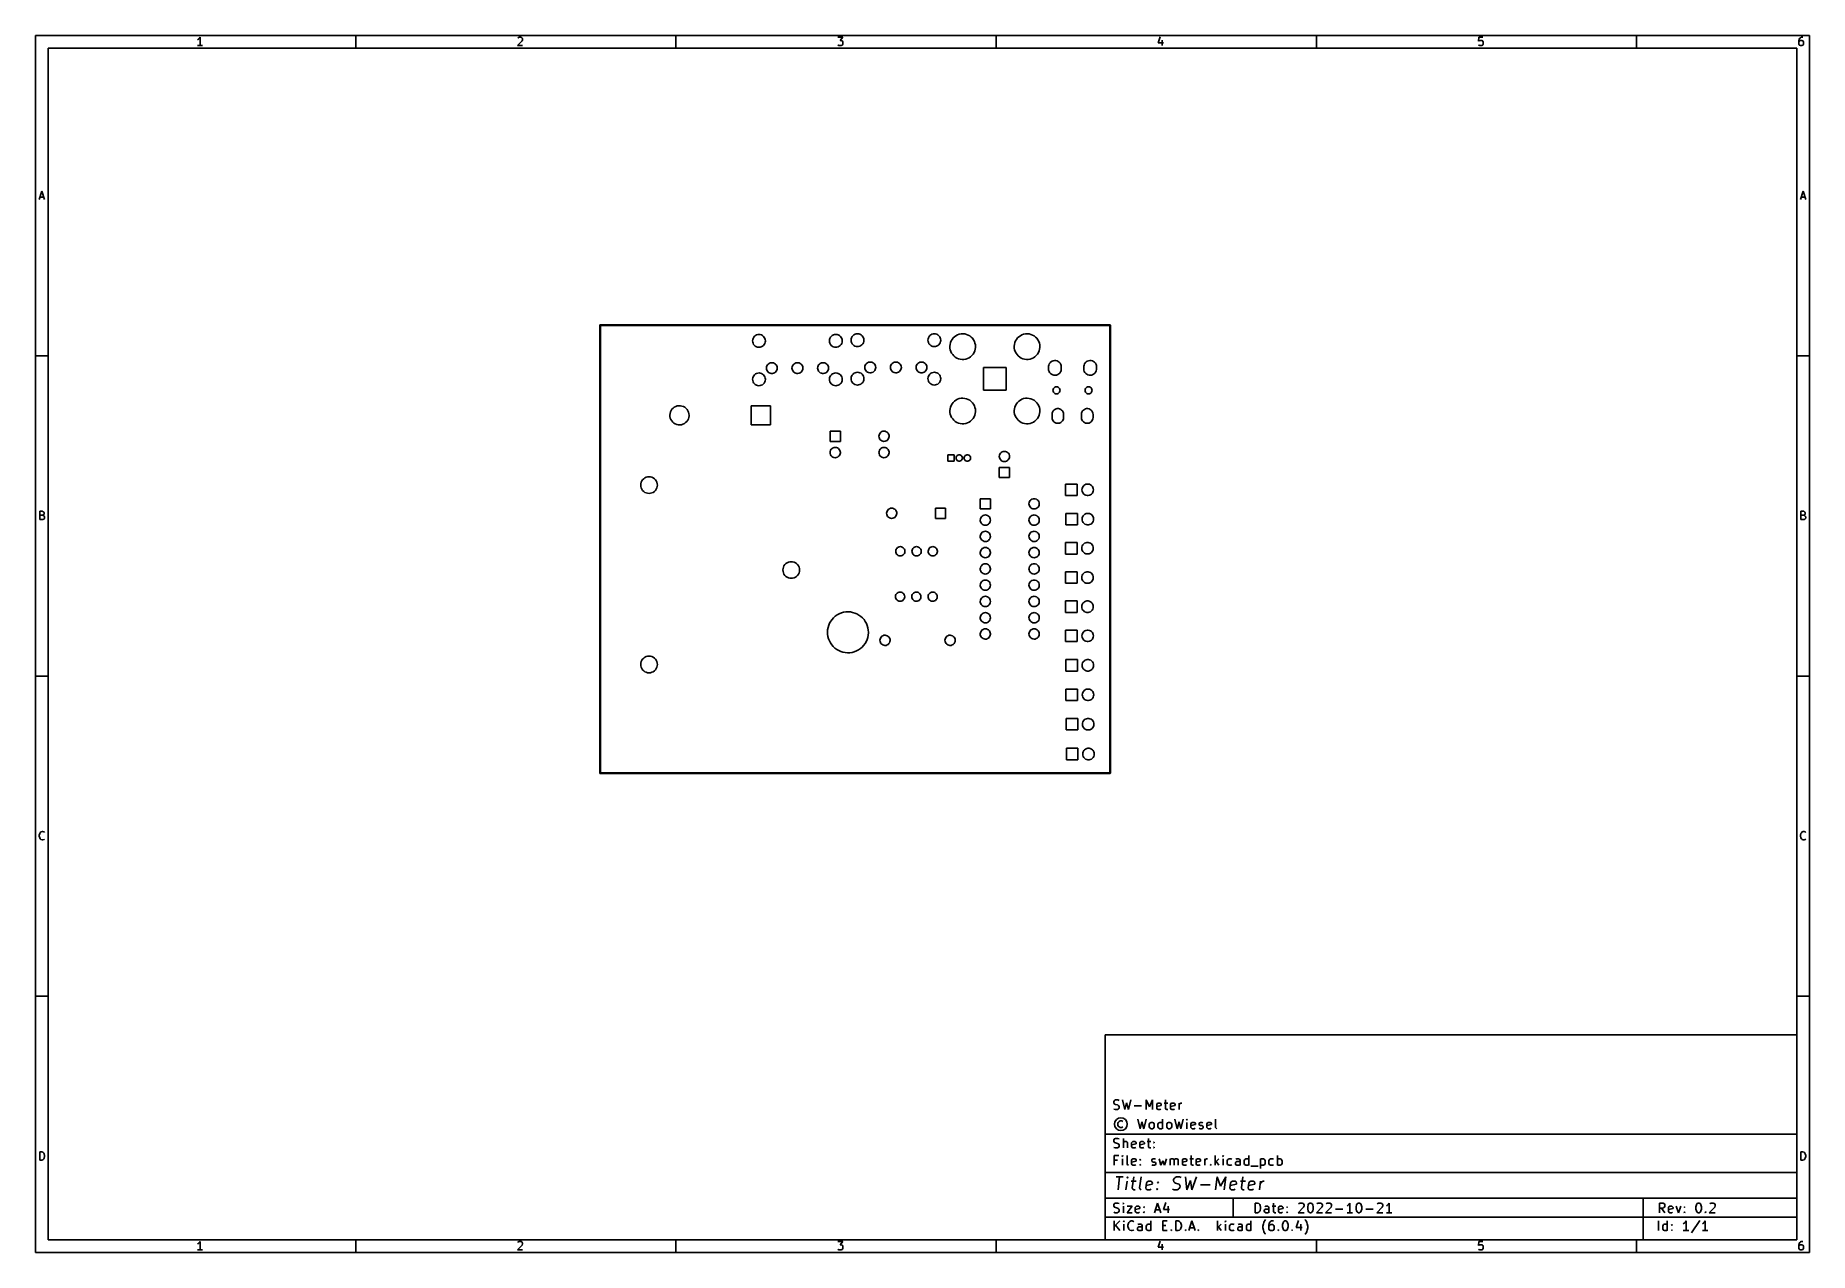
# Model space of a CAD drawing. Extents: x 10 to 287, y -200 to -10.
import ezdxf

# ---------------------------------------------------------------- set-up
doc = ezdxf.new("R2010")
doc.units = 0
doc.layers.add('BLACK', color=7, linetype='CONTINUOUS')

msp = doc.modelspace()

# ---------------------------------------------------------------- linework, layer by layer
at = {"layer": 'BLACK', "linetype": 'CONTINUOUS'}
for p, q in [((10, -10), (10, -200.007)), ((287.002, -10), (10, -10)), ((35.4464, -10.5976), (35.3226, -10.6595)), ((35.5702, -10.4738), (35.4464, -10.5976)), ((35.694, -10.2881), (35.5702, -10.4738)), ((35.694, -11.5881), (35.694, -10.2881)), ((60, -12), (60, -10)), ((86.0036, -10.8452), (85.2607, -11.5881)), ((85.3226, -10.4119), (85.3845, -10.35)), ((85.3845, -10.35), (85.5083, -10.2881)), ((85.5083, -10.2881), (85.8179, -10.2881)), ((85.8179, -10.2881), (85.9417, -10.35)), ((85.9417, -10.35), (86.0036, -10.4119)), ((86.0036, -10.4119), (86.0655, -10.5357)), ((86.0655, -10.6595), (86.0036, -10.8452)), ((86.0655, -10.5357), (86.0655, -10.6595)), ((110, -12), (110, -10)), ((135.261, -10.2881), (136.065, -10.2881)), ((136.065, -10.2881), (135.632, -10.7833)), ((135.632, -10.7833), (135.818, -10.7833)), ((135.818, -10.7833), (135.942, -10.8452)), ((135.942, -10.8452), (136.004, -10.9071)), ((136.004, -10.9071), (136.065, -11.031)), ((136.065, -11.031), (136.065, -11.3405)), ((160, -12), (160, -10)), ((185.632, -10.2262), (185.323, -11.1548)), ((185.942, -10.7214), (185.942, -11.5881)), ((210, -12), (210, -10)), ((235.385, -10.2881), (235.323, -10.9071)), ((235.323, -10.9071), (235.385, -10.8452)), ((236.004, -10.2881), (235.385, -10.2881)), ((235.385, -10.8452), (235.508, -10.7833)), ((235.508, -10.7833), (235.818, -10.7833)), ((235.818, -10.7833), (235.942, -10.8452)), ((235.942, -10.8452), (236.004, -10.9071)), ((236.004, -10.9071), (236.065, -11.031)), ((236.065, -11.031), (236.065, -11.3405)), ((260, -12), (260, -10)), ((285.385, -10.5976), (285.323, -10.8452)), ((285.323, -10.8452), (285.323, -11.3405)), ((285.385, -10.9071), (285.323, -11.031)), ((285.508, -10.4119), (285.385, -10.5976)), ((285.446, -10.8452), (285.385, -10.9071)), ((285.57, -10.7833), (285.446, -10.8452)), ((285.57, -10.35), (285.508, -10.4119)), ((285.694, -10.2881), (285.57, -10.35)), ((285.818, -10.7833), (285.57, -10.7833)), ((285.942, -10.2881), (285.694, -10.2881)), ((285.942, -10.8452), (285.818, -10.7833)), ((286.004, -10.9071), (285.942, -10.8452)), ((286.065, -11.031), (286.004, -10.9071)), ((286.065, -11.3405), (286.065, -11.031)), ((287.002, -200.007), (287.002, -10)), ((12, -12), (12, -198.007)), ((285.002, -12), (12, -12)), ((36.0655, -11.5881), (35.3226, -11.5881)), ((85.2607, -11.5881), (86.0655, -11.5881)), ((135.323, -11.5262), (135.261, -11.4643)), ((135.446, -11.5881), (135.323, -11.5262)), ((135.818, -11.5881), (135.446, -11.5881)), ((135.942, -11.5262), (135.818, -11.5881)), ((136.004, -11.4643), (135.942, -11.5262)), ((136.065, -11.3405), (136.004, -11.4643)), ((185.323, -11.1548), (186.127, -11.1548)), ((235.385, -11.5262), (235.323, -11.4643)), ((235.508, -11.5881), (235.385, -11.5262)), ((235.818, -11.5881), (235.508, -11.5881)), ((235.942, -11.5262), (235.818, -11.5881)), ((236.004, -11.4643), (235.942, -11.5262)), ((236.065, -11.3405), (236.004, -11.4643)), ((285.002, -198.007), (285.002, -12)), ((285.323, -11.3405), (285.385, -11.4643)), ((285.385, -11.4643), (285.446, -11.5262)), ((285.446, -11.5262), (285.57, -11.5881)), ((285.57, -11.5881), (285.818, -11.5881)), ((285.818, -11.5881), (285.942, -11.5262)), ((285.942, -11.5262), (286.004, -11.4643)), ((286.004, -11.4643), (286.065, -11.3405)), ((10.5667, -35.5881), (11, -34.2881)), ((10.6905, -35.2167), (11.3095, -35.2167)), ((11, -34.2881), (11.4333, -35.5881)), ((285.569, -35.5881), (286.002, -34.2881)), ((285.693, -35.2167), (286.312, -35.2167)), ((286.002, -34.2881), (286.436, -35.5881)), ((98.105, -55.235), (98.1196, -55.1996)), ((98.105, -125.185), (98.105, -55.235)), ((98.1196, -55.1996), (98.155, -55.185)), ((98.155, -55.185), (177.79, -55.185)), ((98.205, -55.285), (98.205, -125.135)), ((177.74, -55.285), (98.205, -55.285)), ((177.74, -125.135), (177.74, -55.285)), ((177.79, -55.185), (177.825, -55.1996)), ((177.825, -55.1996), (177.84, -55.235)), ((177.84, -55.235), (177.84, -125.185)), ((121.97, -57.666), (121.992, -57.4721)), ((121.986, -57.8605), (121.97, -57.666)), ((122.04, -58.0481), (121.986, -57.8605)), ((121.992, -57.4721), (122.051, -57.2861)), ((122.129, -58.2217), (122.04, -58.0481)), ((122.051, -57.2861), (122.145, -57.115)), ((122.145, -57.115), (122.27, -56.9655)), ((122.27, -56.9655), (122.422, -56.8432)), ((122.422, -56.8432), (122.595, -56.7528)), ((122.595, -56.7528), (122.783, -56.6977)), ((122.783, -56.6977), (122.977, -56.68)), ((122.977, -56.68), (123.171, -56.7004)), ((123.171, -56.7004), (123.358, -56.7581)), ((123.358, -56.7581), (123.529, -56.851)), ((123.529, -56.851), (123.68, -56.9754)), ((123.68, -56.9754), (123.803, -57.1266)), ((123.884, -58.0867), (123.787, -58.2564)), ((123.803, -57.1266), (123.895, -57.2989)), ((123.945, -57.9015), (123.884, -58.0867)), ((123.895, -57.2989), (123.951, -57.4858)), ((123.97, -57.7079), (123.945, -57.9015)), ((123.951, -57.4858), (123.97, -57.68)), ((123.97, -57.68), (123.97, -57.7079)), ((133.97, -57.666), (133.992, -57.4721)), ((133.986, -57.8605), (133.97, -57.666)), ((134.04, -58.0481), (133.986, -57.8605)), ((133.992, -57.4721), (134.051, -57.2861)), ((134.129, -58.2217), (134.04, -58.0481)), ((134.051, -57.2861), (134.145, -57.115)), ((134.145, -57.115), (134.27, -56.9655)), ((134.27, -56.9655), (134.422, -56.8432)), ((134.422, -56.8432), (134.595, -56.7528)), ((134.595, -56.7528), (134.783, -56.6977)), ((134.783, -56.6977), (134.977, -56.68)), ((134.977, -56.68), (135.171, -56.7004)), ((135.171, -56.7004), (135.358, -56.7581)), ((135.358, -56.7581), (135.529, -56.851)), ((135.529, -56.851), (135.68, -56.9754)), ((135.68, -56.9754), (135.803, -57.1266)), ((135.884, -58.0867), (135.787, -58.2564)), ((135.803, -57.1266), (135.895, -57.2989)), ((135.945, -57.9015), (135.884, -58.0867)), ((135.895, -57.2989), (135.951, -57.4858)), ((135.97, -57.7079), (135.945, -57.9015)), ((135.951, -57.4858), (135.97, -57.68)), ((135.97, -57.68), (135.97, -57.7079)), ((137.35, -57.561), (137.372, -57.3671)), ((137.366, -57.7555), (137.35, -57.561)), ((137.42, -57.9431), (137.366, -57.7555)), ((137.372, -57.3671), (137.431, -57.1811)), ((137.509, -58.1167), (137.42, -57.9431)), ((137.431, -57.1811), (137.525, -57.01)), ((137.631, -58.2697), (137.509, -58.1167)), ((137.525, -57.01), (137.65, -56.8605)), ((137.65, -56.8605), (137.802, -56.7382)), ((137.802, -56.7382), (137.975, -56.6478)), ((137.975, -56.6478), (138.163, -56.5927)), ((138.163, -56.5927), (138.357, -56.575)), ((138.357, -56.575), (138.551, -56.5954)), ((138.551, -56.5954), (138.738, -56.6531)), ((138.738, -56.6531), (138.909, -56.746)), ((138.909, -56.746), (139.06, -56.8704)), ((139.167, -58.1514), (139.04, -58.2992)), ((139.06, -56.8704), (139.183, -57.0216)), ((139.264, -57.9817), (139.167, -58.1514)), ((139.183, -57.0216), (139.275, -57.1939)), ((139.325, -57.7965), (139.264, -57.9817)), ((139.275, -57.1939), (139.331, -57.3808)), ((139.35, -57.6029), (139.325, -57.7965)), ((139.331, -57.3808), (139.35, -57.575)), ((139.35, -57.575), (139.35, -57.6029)), ((149.35, -57.561), (149.372, -57.3671)), ((149.366, -57.7555), (149.35, -57.561)), ((149.42, -57.9431), (149.366, -57.7555)), ((149.372, -57.3671), (149.431, -57.1811)), ((149.509, -58.1167), (149.42, -57.9431)), ((149.431, -57.1811), (149.525, -57.01)), ((149.631, -58.2697), (149.509, -58.1167)), ((149.525, -57.01), (149.65, -56.8605)), ((149.65, -56.8605), (149.802, -56.7382)), ((149.802, -56.7382), (149.975, -56.6478)), ((149.975, -56.6478), (150.163, -56.5927)), ((150.163, -56.5927), (150.357, -56.575)), ((150.357, -56.575), (150.551, -56.5954)), ((150.551, -56.5954), (150.738, -56.6531)), ((150.738, -56.6531), (150.909, -56.746)), ((150.909, -56.746), (151.06, -56.8704)), ((151.167, -58.1514), (151.04, -58.2992)), ((151.06, -56.8704), (151.183, -57.0216)), ((151.264, -57.9817), (151.167, -58.1514)), ((151.183, -57.0216), (151.275, -57.1939)), ((151.325, -57.7965), (151.264, -57.9817)), ((151.275, -57.1939), (151.331, -57.3808)), ((151.35, -57.6029), (151.325, -57.7965)), ((151.331, -57.3808), (151.35, -57.575)), ((151.35, -57.575), (151.35, -57.6029)), ((152.805, -58.2311), (152.873, -57.957)), ((152.873, -57.957), (152.979, -57.6951)), ((152.979, -57.6951), (153.121, -57.4508)), ((153.121, -57.4508), (153.296, -57.229)), ((153.296, -57.229), (153.5, -57.034)), ((153.5, -57.034), (153.73, -56.8697)), ((153.73, -56.8697), (153.981, -56.7395)), ((153.981, -56.7395), (154.247, -56.6459)), ((154.247, -56.6459), (154.524, -56.5908)), ((154.524, -56.5908), (154.806, -56.5752)), ((154.806, -56.5752), (155.088, -56.5996)), ((155.088, -56.5996), (155.363, -56.6634)), ((155.363, -56.6634), (155.627, -56.7653)), ((155.627, -56.7653), (155.873, -56.9034)), ((155.873, -56.9034), (156.098, -57.0748)), ((156.098, -57.0748), (156.296, -57.2761)), ((156.296, -57.2761), (156.464, -57.5033)), ((156.464, -57.5033), (156.598, -57.752)), ((156.598, -57.752), (156.696, -58.017)), ((156.696, -58.017), (156.755, -58.2932)), ((162.855, -58.2311), (162.923, -57.957)), ((162.923, -57.957), (163.029, -57.6951)), ((163.029, -57.6951), (163.171, -57.4508)), ((163.171, -57.4508), (163.346, -57.229)), ((163.346, -57.229), (163.55, -57.034)), ((163.55, -57.034), (163.78, -56.8697)), ((163.78, -56.8697), (164.031, -56.7395)), ((164.031, -56.7395), (164.297, -56.6459)), ((164.297, -56.6459), (164.574, -56.5908)), ((164.574, -56.5908), (164.856, -56.5752)), ((164.856, -56.5752), (165.138, -56.5996)), ((165.138, -56.5996), (165.413, -56.6634)), ((165.413, -56.6634), (165.677, -56.7653)), ((165.677, -56.7653), (165.923, -56.9034)), ((165.923, -56.9034), (166.148, -57.0748)), ((166.148, -57.0748), (166.346, -57.2761)), ((166.346, -57.2761), (166.514, -57.5033)), ((166.514, -57.5033), (166.648, -57.752)), ((166.648, -57.752), (166.746, -58.017)), ((166.746, -58.017), (166.805, -58.2932)), ((10, -60), (12, -60)), ((122.251, -58.3747), (122.129, -58.2217)), ((122.399, -58.5011), (122.251, -58.3747)), ((122.57, -58.5964), (122.399, -58.5011)), ((122.755, -58.6567), (122.57, -58.5964)), ((122.949, -58.6798), (122.755, -58.6567)), ((123.144, -58.6648), (122.949, -58.6798)), ((123.332, -58.6123), (123.144, -58.6648)), ((123.506, -58.5243), (123.332, -58.6123)), ((123.66, -58.4042), (123.506, -58.5243)), ((123.787, -58.2564), (123.66, -58.4042)), ((134.251, -58.3747), (134.129, -58.2217)), ((134.399, -58.5011), (134.251, -58.3747)), ((134.57, -58.5964), (134.399, -58.5011)), ((134.755, -58.6567), (134.57, -58.5964)), ((134.949, -58.6798), (134.755, -58.6567)), ((135.144, -58.6648), (134.949, -58.6798)), ((135.332, -58.6123), (135.144, -58.6648)), ((135.506, -58.5243), (135.332, -58.6123)), ((135.66, -58.4042), (135.506, -58.5243)), ((135.787, -58.2564), (135.66, -58.4042)), ((137.779, -58.3961), (137.631, -58.2697)), ((137.95, -58.4914), (137.779, -58.3961)), ((138.135, -58.5517), (137.95, -58.4914)), ((138.329, -58.5748), (138.135, -58.5517)), ((138.524, -58.5598), (138.329, -58.5748)), ((138.712, -58.5073), (138.524, -58.5598)), ((138.886, -58.4193), (138.712, -58.5073)), ((139.04, -58.2992), (138.886, -58.4193)), ((149.779, -58.3961), (149.631, -58.2697)), ((149.95, -58.4914), (149.779, -58.3961)), ((150.135, -58.5517), (149.95, -58.4914)), ((150.329, -58.5748), (150.135, -58.5517)), ((150.524, -58.5598), (150.329, -58.5748)), ((150.712, -58.5073), (150.524, -58.5598)), ((150.886, -58.4193), (150.712, -58.5073)), ((151.04, -58.2992), (150.886, -58.4193)), ((152.776, -58.5122), (152.805, -58.2311)), ((152.787, -58.7945), (152.776, -58.5122)), ((152.838, -59.0724), (152.787, -58.7945)), ((152.927, -59.3404), (152.838, -59.0724)), ((153.054, -59.5931), (152.927, -59.3404)), ((153.214, -59.8255), (153.054, -59.5931)), ((153.406, -60.0329), (153.214, -59.8255)), ((153.625, -60.2113), (153.406, -60.0329)), ((153.867, -60.357), (153.625, -60.2113)), ((154.127, -60.4672), (153.867, -60.357)), ((154.4, -60.5396), (154.127, -60.4672)), ((154.681, -60.5728), (154.4, -60.5396)), ((154.963, -60.5661), (154.681, -60.5728)), ((155.242, -60.5197), (154.963, -60.5661)), ((155.511, -60.4346), (155.242, -60.5197)), ((155.766, -60.3123), (155.511, -60.4346)), ((156.001, -60.1553), (155.766, -60.3123)), ((156.211, -59.9668), (156.001, -60.1553)), ((156.393, -59.7506), (156.211, -59.9668)), ((156.543, -59.5109), (156.393, -59.7506)), ((156.657, -59.2525), (156.543, -59.5109)), ((156.733, -58.9806), (156.657, -59.2525)), ((156.771, -58.7006), (156.733, -58.9806)), ((156.755, -58.2932), (156.775, -58.575)), ((156.775, -58.575), (156.771, -58.7006)), ((162.826, -58.5122), (162.855, -58.2311)), ((162.837, -58.7945), (162.826, -58.5122)), ((162.888, -59.0724), (162.837, -58.7945)), ((162.977, -59.3404), (162.888, -59.0724)), ((163.104, -59.5931), (162.977, -59.3404)), ((163.264, -59.8255), (163.104, -59.5931)), ((163.456, -60.0329), (163.264, -59.8255)), ((163.675, -60.2113), (163.456, -60.0329)), ((163.917, -60.357), (163.675, -60.2113)), ((164.177, -60.4672), (163.917, -60.357)), ((164.45, -60.5396), (164.177, -60.4672)), ((164.731, -60.5728), (164.45, -60.5396)), ((165.013, -60.5661), (164.731, -60.5728)), ((165.292, -60.5197), (165.013, -60.5661)), ((165.561, -60.4346), (165.292, -60.5197)), ((165.816, -60.3123), (165.561, -60.4346)), ((166.051, -60.1553), (165.816, -60.3123)), ((166.261, -59.9668), (166.051, -60.1553)), ((166.443, -59.7506), (166.261, -59.9668)), ((166.593, -59.5109), (166.443, -59.7506)), ((166.707, -59.2525), (166.593, -59.5109)), ((166.783, -58.9806), (166.707, -59.2525)), ((166.821, -58.7006), (166.783, -58.9806)), ((166.805, -58.2932), (166.825, -58.575)), ((166.825, -58.575), (166.821, -58.7006)), ((168.565, -60.9577), (168.737, -60.8512)), ((168.737, -60.8512), (168.926, -60.7814)), ((168.926, -60.7814), (169.126, -60.7512)), ((169.126, -60.7512), (169.328, -60.7618)), ((169.328, -60.7618), (169.524, -60.8127)), ((169.524, -60.8127), (169.705, -60.902)), ((169.705, -60.902), (169.865, -61.0258)), ((174.065, -60.9577), (174.237, -60.8512)), ((174.237, -60.8512), (174.426, -60.7814)), ((174.426, -60.7814), (174.626, -60.7512)), ((174.626, -60.7512), (174.828, -60.7618)), ((174.828, -60.7618), (175.024, -60.8127)), ((175.024, -60.8127), (175.205, -60.902)), ((175.205, -60.902), (175.365, -61.0258)), ((287.002, -60), (285.002, -60)), ((121.97, -63.666), (121.992, -63.4721)), ((121.986, -63.8605), (121.97, -63.666)), ((121.992, -63.4721), (122.051, -63.2861)), ((122.051, -63.2861), (122.145, -63.115)), ((122.145, -63.115), (122.27, -62.9655)), ((122.27, -62.9655), (122.422, -62.8432)), ((122.422, -62.8432), (122.595, -62.7528)), ((122.595, -62.7528), (122.783, -62.6977)), ((122.783, -62.6977), (122.977, -62.68)), ((122.977, -62.68), (123.171, -62.7004)), ((123.171, -62.7004), (123.358, -62.7581)), ((123.358, -62.7581), (123.529, -62.851)), ((123.529, -62.851), (123.68, -62.9754)), ((123.68, -62.9754), (123.803, -63.1266)), ((123.803, -63.1266), (123.895, -63.2989)), ((123.895, -63.2989), (123.951, -63.4858)), ((123.97, -63.7079), (123.945, -63.9015)), ((123.951, -63.4858), (123.97, -63.68)), ((123.97, -63.68), (123.97, -63.7079)), ((124.12, -61.93), (124.139, -61.7533)), ((124.139, -62.1067), (124.12, -61.93)), ((124.139, -61.7533), (124.193, -61.5843)), ((124.193, -62.2757), (124.139, -62.1067)), ((124.193, -61.5843), (124.282, -61.4304)), ((124.282, -62.4296), (124.193, -62.2757)), ((124.282, -61.4304), (124.401, -61.2983)), ((124.401, -62.5617), (124.282, -62.4296)), ((124.401, -61.2983), (124.545, -61.1939)), ((124.545, -62.6661), (124.401, -62.5617)), ((124.545, -61.1939), (124.707, -61.1216)), ((124.707, -62.7384), (124.545, -62.6661)), ((124.707, -61.1216), (124.881, -61.0847)), ((124.881, -62.7753), (124.707, -62.7384)), ((124.881, -61.0847), (125.059, -61.0847)), ((125.059, -62.7753), (124.881, -62.7753)), ((125.059, -61.0847), (125.233, -61.1216)), ((125.233, -62.7384), (125.059, -62.7753)), ((125.233, -61.1216), (125.395, -61.1939)), ((125.395, -62.6661), (125.233, -62.7384)), ((125.395, -61.1939), (125.539, -61.2983)), ((125.539, -62.5617), (125.395, -62.6661)), ((125.539, -61.2983), (125.658, -61.4304)), ((125.658, -62.4296), (125.539, -62.5617)), ((125.658, -61.4304), (125.747, -61.5843)), ((125.747, -62.2757), (125.658, -62.4296)), ((125.747, -61.5843), (125.801, -61.7533)), ((125.801, -62.1067), (125.747, -62.2757)), ((125.801, -61.7533), (125.82, -61.93)), ((125.82, -61.93), (125.801, -62.1067)), ((128.12, -61.93), (128.139, -61.7533)), ((128.139, -62.1067), (128.12, -61.93)), ((128.139, -61.7533), (128.193, -61.5843)), ((128.193, -62.2757), (128.139, -62.1067)), ((128.193, -61.5843), (128.282, -61.4304)), ((128.282, -62.4296), (128.193, -62.2757)), ((128.282, -61.4304), (128.401, -61.2983)), ((128.401, -62.5617), (128.282, -62.4296)), ((128.401, -61.2983), (128.545, -61.1939)), ((128.545, -62.6661), (128.401, -62.5617)), ((128.545, -61.1939), (128.707, -61.1216)), ((128.707, -62.7384), (128.545, -62.6661)), ((128.707, -61.1216), (128.881, -61.0847)), ((128.881, -62.7753), (128.707, -62.7384)), ((128.881, -61.0847), (129.059, -61.0847)), ((129.059, -62.7753), (128.881, -62.7753)), ((129.059, -61.0847), (129.233, -61.1216)), ((129.233, -62.7384), (129.059, -62.7753)), ((129.233, -61.1216), (129.395, -61.1939)), ((129.395, -62.6661), (129.233, -62.7384)), ((129.395, -61.1939), (129.539, -61.2983)), ((129.539, -62.5617), (129.395, -62.6661)), ((129.539, -61.2983), (129.658, -61.4304)), ((129.658, -62.4296), (129.539, -62.5617)), ((129.658, -61.4304), (129.747, -61.5843)), ((129.747, -62.2757), (129.658, -62.4296)), ((129.747, -61.5843), (129.801, -61.7533)), ((129.801, -62.1067), (129.747, -62.2757)), ((129.801, -61.7533), (129.82, -61.93)), ((129.82, -61.93), (129.801, -62.1067)), ((132.12, -61.93), (132.139, -61.7533)), ((132.139, -62.1067), (132.12, -61.93)), ((132.139, -61.7533), (132.193, -61.5843)), ((132.193, -62.2757), (132.139, -62.1067)), ((132.193, -61.5843), (132.282, -61.4304)), ((132.282, -62.4296), (132.193, -62.2757)), ((132.282, -61.4304), (132.401, -61.2983)), ((132.401, -62.5617), (132.282, -62.4296)), ((132.401, -61.2983), (132.545, -61.1939)), ((132.545, -62.6661), (132.401, -62.5617)), ((132.545, -61.1939), (132.707, -61.1216)), ((132.707, -62.7384), (132.545, -62.6661)), ((132.707, -61.1216), (132.881, -61.0847)), ((132.881, -62.7753), (132.707, -62.7384)), ((132.881, -61.0847), (133.059, -61.0847)), ((133.059, -62.7753), (132.881, -62.7753)), ((133.059, -61.0847), (133.233, -61.1216)), ((133.233, -62.7384), (133.059, -62.7753)), ((133.233, -61.1216), (133.395, -61.1939)), ((133.395, -62.6661), (133.233, -62.7384)), ((133.395, -61.1939), (133.539, -61.2983)), ((133.539, -62.5617), (133.395, -62.6661)), ((133.539, -61.2983), (133.658, -61.4304)), ((133.658, -62.4296), (133.539, -62.5617)), ((133.658, -61.4304), (133.747, -61.5843)), ((133.747, -62.2757), (133.658, -62.4296)), ((133.747, -61.5843), (133.801, -61.7533)), ((133.801, -62.1067), (133.747, -62.2757)), ((133.801, -61.7533), (133.82, -61.93)), ((133.82, -61.93), (133.801, -62.1067)), ((133.97, -63.666), (133.992, -63.4721)), ((133.986, -63.8605), (133.97, -63.666)), ((133.992, -63.4721), (134.051, -63.2861)), ((134.051, -63.2861), (134.145, -63.115)), ((134.145, -63.115), (134.27, -62.9655)), ((134.27, -62.9655), (134.422, -62.8432)), ((134.422, -62.8432), (134.595, -62.7528)), ((134.595, -62.7528), (134.783, -62.6977)), ((134.783, -62.6977), (134.977, -62.68)), ((134.977, -62.68), (135.171, -62.7004)), ((135.171, -62.7004), (135.358, -62.7581)), ((135.358, -62.7581), (135.529, -62.851)), ((135.529, -62.851), (135.68, -62.9754)), ((135.68, -62.9754), (135.803, -63.1266)), ((135.803, -63.1266), (135.895, -63.2989)), ((135.895, -63.2989), (135.951, -63.4858)), ((135.97, -63.7079), (135.945, -63.9015)), ((135.951, -63.4858), (135.97, -63.68)), ((135.97, -63.68), (135.97, -63.7079)), ((137.35, -63.561), (137.372, -63.3671)), ((137.366, -63.7555), (137.35, -63.561)), ((137.372, -63.3671), (137.431, -63.1811)), ((137.431, -63.1811), (137.525, -63.01)), ((137.525, -63.01), (137.65, -62.8605)), ((137.65, -62.8605), (137.802, -62.7382)), ((137.802, -62.7382), (137.975, -62.6478)), ((137.975, -62.6478), (138.163, -62.5927)), ((138.163, -62.5927), (138.357, -62.575)), ((138.357, -62.575), (138.551, -62.5954)), ((138.551, -62.5954), (138.738, -62.6531)), ((138.738, -62.6531), (138.909, -62.746)), ((138.909, -62.746), (139.06, -62.8704)), ((139.06, -62.8704), (139.183, -63.0216)), ((139.183, -63.0216), (139.275, -63.1939)), ((139.275, -63.1939), (139.331, -63.3808)), ((139.35, -63.6029), (139.325, -63.7965)), ((139.331, -63.3808), (139.35, -63.575)), ((139.35, -63.575), (139.35, -63.6029)), ((139.5, -61.825), (139.519, -61.6483)), ((139.519, -62.0017), (139.5, -61.825)), ((139.519, -61.6483), (139.573, -61.4793)), ((139.573, -62.1707), (139.519, -62.0017)), ((139.573, -61.4793), (139.662, -61.3254)), ((139.662, -62.3246), (139.573, -62.1707)), ((139.662, -61.3254), (139.781, -61.1933)), ((139.781, -62.4567), (139.662, -62.3246)), ((139.781, -61.1933), (139.925, -61.0889)), ((139.925, -62.5611), (139.781, -62.4567)), ((139.925, -61.0889), (140.087, -61.0166)), ((140.087, -62.6334), (139.925, -62.5611)), ((140.087, -61.0166), (140.261, -60.9797)), ((140.261, -62.6703), (140.087, -62.6334)), ((140.261, -60.9797), (140.439, -60.9797)), ((140.439, -62.6703), (140.261, -62.6703)), ((140.439, -60.9797), (140.613, -61.0166)), ((140.613, -62.6334), (140.439, -62.6703)), ((140.613, -61.0166), (140.775, -61.0889)), ((140.775, -62.5611), (140.613, -62.6334)), ((140.775, -61.0889), (140.919, -61.1933)), ((140.919, -62.4567), (140.775, -62.5611)), ((140.919, -61.1933), (141.038, -61.3254)), ((141.038, -62.3246), (140.919, -62.4567)), ((141.038, -61.3254), (141.127, -61.4793)), ((141.127, -62.1707), (141.038, -62.3246)), ((141.127, -61.4793), (141.181, -61.6483)), ((141.181, -62.0017), (141.127, -62.1707)), ((141.181, -61.6483), (141.2, -61.825)), ((141.2, -61.825), (141.181, -62.0017)), ((143.5, -61.825), (143.519, -61.6483)), ((143.519, -62.0017), (143.5, -61.825)), ((143.519, -61.6483), (143.573, -61.4793)), ((143.573, -62.1707), (143.519, -62.0017)), ((143.573, -61.4793), (143.662, -61.3254)), ((143.662, -62.3246), (143.573, -62.1707)), ((143.662, -61.3254), (143.781, -61.1933)), ((143.781, -62.4567), (143.662, -62.3246)), ((143.781, -61.1933), (143.925, -61.0889)), ((143.925, -62.5611), (143.781, -62.4567)), ((143.925, -61.0889), (144.087, -61.0166)), ((144.087, -62.6334), (143.925, -62.5611)), ((144.087, -61.0166), (144.261, -60.9797)), ((144.261, -62.6703), (144.087, -62.6334)), ((144.261, -60.9797), (144.439, -60.9797)), ((144.439, -62.6703), (144.261, -62.6703)), ((144.439, -60.9797), (144.613, -61.0166)), ((144.613, -62.6334), (144.439, -62.6703)), ((144.613, -61.0166), (144.775, -61.0889)), ((144.775, -62.5611), (144.613, -62.6334)), ((144.775, -61.0889), (144.919, -61.1933)), ((144.919, -62.4567), (144.775, -62.5611)), ((144.919, -61.1933), (145.038, -61.3254)), ((145.038, -62.3246), (144.919, -62.4567)), ((145.038, -61.3254), (145.127, -61.4793)), ((145.127, -62.1707), (145.038, -62.3246)), ((145.127, -61.4793), (145.181, -61.6483)), ((145.181, -62.0017), (145.127, -62.1707)), ((145.181, -61.6483), (145.2, -61.825)), ((145.2, -61.825), (145.181, -62.0017)), ((147.5, -61.825), (147.519, -61.6483)), ((147.519, -62.0017), (147.5, -61.825)), ((147.519, -61.6483), (147.573, -61.4793)), ((147.573, -62.1707), (147.519, -62.0017)), ((147.573, -61.4793), (147.662, -61.3254)), ((147.662, -62.3246), (147.573, -62.1707)), ((147.662, -61.3254), (147.781, -61.1933)), ((147.781, -62.4567), (147.662, -62.3246)), ((147.781, -61.1933), (147.925, -61.0889)), ((147.925, -62.5611), (147.781, -62.4567)), ((147.925, -61.0889), (148.087, -61.0166)), ((148.087, -62.6334), (147.925, -62.5611)), ((148.087, -61.0166), (148.261, -60.9797)), ((148.261, -62.6703), (148.087, -62.6334)), ((148.261, -60.9797), (148.439, -60.9797)), ((148.439, -62.6703), (148.261, -62.6703)), ((148.439, -60.9797), (148.613, -61.0166)), ((148.613, -62.6334), (148.439, -62.6703)), ((148.613, -61.0166), (148.775, -61.0889)), ((148.775, -62.5611), (148.613, -62.6334)), ((148.775, -61.0889), (148.919, -61.1933)), ((148.919, -62.4567), (148.775, -62.5611)), ((148.919, -61.1933), (149.038, -61.3254)), ((149.038, -62.3246), (148.919, -62.4567)), ((149.038, -61.3254), (149.127, -61.4793)), ((149.127, -62.1707), (149.038, -62.3246)), ((149.127, -61.4793), (149.181, -61.6483)), ((149.181, -62.0017), (149.127, -62.1707)), ((149.181, -61.6483), (149.2, -61.825)), ((149.2, -61.825), (149.181, -62.0017)), ((149.35, -63.561), (149.372, -63.3671)), ((149.366, -63.7555), (149.35, -63.561)), ((149.372, -63.3671), (149.431, -63.1811)), ((149.431, -63.1811), (149.525, -63.01)), ((149.525, -63.01), (149.65, -62.8605)), ((149.65, -62.8605), (149.802, -62.7382)), ((149.802, -62.7382), (149.975, -62.6478)), ((149.975, -62.6478), (150.163, -62.5927)), ((150.163, -62.5927), (150.357, -62.575)), ((150.357, -62.575), (150.551, -62.5954)), ((150.551, -62.5954), (150.738, -62.6531)), ((150.738, -62.6531), (150.909, -62.746)), ((150.909, -62.746), (151.06, -62.8704)), ((151.06, -62.8704), (151.183, -63.0216)), ((151.183, -63.0216), (151.275, -63.1939)), ((151.275, -63.1939), (151.331, -63.3808)), ((151.35, -63.6029), (151.325, -63.7965)), ((151.331, -63.3808), (151.35, -63.575)), ((151.35, -63.575), (151.35, -63.6029)), ((158.05, -65.35), (158.05, -61.85)), ((158.05, -61.85), (161.55, -61.85)), ((161.55, -61.85), (161.55, -65.35)), ((168.175, -61.75), (168.18, -61.6455)), ((168.175, -62.05), (168.175, -61.75)), ((168.195, -62.2511), (168.175, -62.05)), ((168.18, -61.6455), (168.222, -61.4476)), ((168.256, -62.4439), (168.195, -62.2511)), ((168.222, -61.4476), (168.302, -61.2621)), ((168.354, -62.6207), (168.256, -62.4439)), ((168.302, -61.2621), (168.418, -61.0966)), ((168.485, -62.7742), (168.354, -62.6207)), ((168.418, -61.0966), (168.565, -60.9577)), ((168.645, -62.898), (168.485, -62.7742)), ((168.826, -62.9873), (168.645, -62.898)), ((169.022, -63.0382), (168.826, -62.9873)), ((169.224, -63.0488), (169.022, -63.0382)), ((169.424, -63.0186), (169.224, -63.0488)), ((169.613, -62.9488), (169.424, -63.0186)), ((169.785, -62.8423), (169.613, -62.9488)), ((169.932, -62.7034), (169.785, -62.8423)), ((169.865, -61.0258), (169.996, -61.1793)), ((170.048, -62.5379), (169.932, -62.7034)), ((169.996, -61.1793), (170.094, -61.3561)), ((170.128, -62.3524), (170.048, -62.5379)), ((170.094, -61.3561), (170.155, -61.5489)), ((170.17, -62.1545), (170.128, -62.3524)), ((170.155, -61.5489), (170.175, -61.75)), ((170.175, -62.05), (170.17, -62.1545)), ((170.175, -61.75), (170.175, -62.05)), ((173.675, -61.75), (173.68, -61.6455)), ((173.675, -62.05), (173.675, -61.75)), ((173.695, -62.2511), (173.675, -62.05)), ((173.68, -61.6455), (173.722, -61.4476)), ((173.756, -62.4439), (173.695, -62.2511)), ((173.722, -61.4476), (173.802, -61.2621)), ((173.854, -62.6207), (173.756, -62.4439)), ((173.802, -61.2621), (173.918, -61.0966)), ((173.985, -62.7742), (173.854, -62.6207)), ((173.918, -61.0966), (174.065, -60.9577)), ((174.145, -62.898), (173.985, -62.7742)), ((174.326, -62.9873), (174.145, -62.898)), ((174.522, -63.0382), (174.326, -62.9873)), ((174.724, -63.0488), (174.522, -63.0382)), ((174.924, -63.0186), (174.724, -63.0488)), ((175.113, -62.9488), (174.924, -63.0186)), ((175.285, -62.8423), (175.113, -62.9488)), ((175.432, -62.7034), (175.285, -62.8423)), ((175.365, -61.0258), (175.496, -61.1793)), ((175.548, -62.5379), (175.432, -62.7034)), ((175.496, -61.1793), (175.594, -61.3561)), ((175.628, -62.3524), (175.548, -62.5379)), ((175.594, -61.3561), (175.655, -61.5489)), ((175.67, -62.1545), (175.628, -62.3524)), ((175.655, -61.5489), (175.675, -61.75)), ((175.675, -62.05), (175.67, -62.1545)), ((175.675, -61.75), (175.675, -62.05)), ((122.04, -64.0481), (121.986, -63.8605)), ((122.129, -64.2217), (122.04, -64.0481)), ((122.251, -64.3747), (122.129, -64.2217)), ((122.399, -64.5011), (122.251, -64.3747)), ((122.57, -64.5964), (122.399, -64.5011)), ((122.755, -64.6567), (122.57, -64.5964)), ((122.949, -64.6798), (122.755, -64.6567)), ((123.144, -64.6648), (122.949, -64.6798)), ((123.332, -64.6123), (123.144, -64.6648)), ((123.506, -64.5243), (123.332, -64.6123)), ((123.66, -64.4042), (123.506, -64.5243)), ((123.787, -64.2564), (123.66, -64.4042)), ((123.884, -64.0867), (123.787, -64.2564)), ((123.945, -63.9015), (123.884, -64.0867)), ((134.04, -64.0481), (133.986, -63.8605)), ((134.129, -64.2217), (134.04, -64.0481)), ((134.251, -64.3747), (134.129, -64.2217)), ((134.399, -64.5011), (134.251, -64.3747)), ((134.57, -64.5964), (134.399, -64.5011)), ((134.755, -64.6567), (134.57, -64.5964)), ((134.949, -64.6798), (134.755, -64.6567)), ((135.144, -64.6648), (134.949, -64.6798)), ((135.332, -64.6123), (135.144, -64.6648)), ((135.506, -64.5243), (135.332, -64.6123)), ((135.66, -64.4042), (135.506, -64.5243)), ((135.787, -64.2564), (135.66, -64.4042)), ((135.884, -64.0867), (135.787, -64.2564)), ((135.945, -63.9015), (135.884, -64.0867)), ((137.42, -63.9431), (137.366, -63.7555)), ((137.509, -64.1167), (137.42, -63.9431)), ((137.631, -64.2697), (137.509, -64.1167)), ((137.779, -64.3961), (137.631, -64.2697)), ((137.95, -64.4914), (137.779, -64.3961)), ((138.135, -64.5517), (137.95, -64.4914)), ((138.329, -64.5748), (138.135, -64.5517)), ((138.524, -64.5598), (138.329, -64.5748)), ((138.712, -64.5073), (138.524, -64.5598)), ((138.886, -64.4193), (138.712, -64.5073)), ((139.04, -64.2992), (138.886, -64.4193)), ((139.167, -64.1514), (139.04, -64.2992)), ((139.264, -63.9817), (139.167, -64.1514)), ((139.325, -63.7965), (139.264, -63.9817)), ((149.42, -63.9431), (149.366, -63.7555)), ((149.509, -64.1167), (149.42, -63.9431)), ((149.631, -64.2697), (149.509, -64.1167)), ((149.779, -64.3961), (149.631, -64.2697)), ((149.95, -64.4914), (149.779, -64.3961)), ((150.135, -64.5517), (149.95, -64.4914)), ((150.329, -64.5748), (150.135, -64.5517)), ((150.524, -64.5598), (150.329, -64.5748)), ((150.712, -64.5073), (150.524, -64.5598)), ((150.886, -64.4193), (150.712, -64.5073)), ((151.04, -64.2992), (150.886, -64.4193)), ((151.167, -64.1514), (151.04, -64.2992)), ((151.264, -63.9817), (151.167, -64.1514)), ((151.325, -63.7965), (151.264, -63.9817)), ((161.55, -65.35), (158.05, -65.35)), ((168.875, -65.4), (168.894, -65.2576)), ((168.894, -65.5423), (168.875, -65.4)), ((168.894, -65.2576), (168.949, -65.125)), ((168.949, -65.675), (168.894, -65.5423)), ((168.949, -65.125), (169.036, -65.0111)), ((169.036, -65.7889), (168.949, -65.675)), ((169.036, -65.0111), (169.15, -64.9237)), ((169.15, -65.8763), (169.036, -65.7889)), ((169.15, -64.9237), (169.283, -64.8687)), ((169.283, -65.9313), (169.15, -65.8763)), ((169.283, -64.8687), (169.425, -64.85)), ((169.425, -65.95), (169.283, -65.9313)), ((169.425, -64.85), (169.567, -64.8687)), ((169.567, -65.9313), (169.425, -65.95)), ((169.567, -64.8687), (169.7, -64.9237)), ((169.7, -65.8763), (169.567, -65.9313)), ((169.7, -64.9237), (169.814, -65.0111)), ((169.814, -65.7889), (169.7, -65.8763)), ((169.814, -65.0111), (169.901, -65.125)), ((169.901, -65.675), (169.814, -65.7889)), ((169.901, -65.125), (169.956, -65.2576)), ((169.956, -65.5423), (169.901, -65.675)), ((169.956, -65.2576), (169.975, -65.4)), ((169.975, -65.4), (169.956, -65.5423)), ((173.875, -65.4), (173.894, -65.2576)), ((173.894, -65.5423), (173.875, -65.4)), ((173.894, -65.2576), (173.949, -65.125)), ((173.949, -65.675), (173.894, -65.5423)), ((173.949, -65.125), (174.036, -65.0111)), ((174.036, -65.7889), (173.949, -65.675)), ((174.036, -65.0111), (174.15, -64.9237)), ((174.15, -65.8763), (174.036, -65.7889)), ((174.15, -64.9237), (174.283, -64.8687)), ((174.283, -65.9313), (174.15, -65.8763)), ((174.283, -64.8687), (174.425, -64.85)), ((174.425, -65.95), (174.283, -65.9313)), ((174.425, -64.85), (174.567, -64.8687)), ((174.567, -65.9313), (174.425, -65.95)), ((174.567, -64.8687), (174.7, -64.9237)), ((174.7, -65.8763), (174.567, -65.9313)), ((174.7, -64.9237), (174.814, -65.0111)), ((174.814, -65.7889), (174.7, -65.8763)), ((174.814, -65.0111), (174.901, -65.125)), ((174.901, -65.675), (174.814, -65.7889)), ((174.901, -65.125), (174.956, -65.2576)), ((174.956, -65.5423), (174.901, -65.675)), ((174.956, -65.2576), (174.975, -65.4)), ((174.975, -65.4), (174.956, -65.5423)), ((109.05, -69.2634), (109.077, -69.0189)), ((109.077, -69.0189), (109.142, -68.7821)), ((109.142, -68.7821), (109.246, -68.5591)), ((109.246, -68.5591), (109.384, -68.356)), ((109.384, -68.356), (109.554, -68.1783)), ((109.554, -68.1783), (109.751, -68.0307)), ((109.751, -68.0307), (109.969, -67.9172)), ((109.969, -67.9172), (110.202, -67.8408)), ((110.202, -67.8408), (110.445, -67.8037)), ((110.445, -67.8037), (110.691, -67.8067)), ((110.691, -67.8067), (110.933, -67.8498)), ((110.933, -67.8498), (111.165, -67.9318)), ((111.165, -67.9318), (111.38, -68.0506)), ((111.38, -68.0506), (111.573, -68.203)), ((111.573, -68.203), (111.738, -68.3848)), ((111.738, -68.3848), (111.872, -68.5912)), ((111.872, -68.5912), (111.97, -68.8166)), ((111.97, -68.8166), (112.03, -69.055)), ((112.03, -69.055), (112.05, -69.3)), ((121.75, -70.8), (121.75, -67.8)), ((121.75, -67.8), (124.75, -67.8)), ((124.75, -67.8), (124.75, -70.8)), ((152.776, -68.5622), (152.805, -68.2811)), ((152.787, -68.8445), (152.776, -68.5622)), ((152.838, -69.1224), (152.787, -68.8445)), ((152.805, -68.2811), (152.873, -68.007)), ((152.927, -69.3904), (152.838, -69.1224)), ((152.873, -68.007), (152.979, -67.7451)), ((152.979, -67.7451), (153.121, -67.5008)), ((153.121, -67.5008), (153.296, -67.279)), ((153.296, -67.279), (153.5, -67.084)), ((153.5, -67.084), (153.73, -66.9197)), ((153.73, -66.9197), (153.981, -66.7895)), ((153.981, -66.7895), (154.247, -66.6959)), ((154.247, -66.6959), (154.524, -66.6408)), ((154.524, -66.6408), (154.806, -66.6252)), ((154.806, -66.6252), (155.088, -66.6496)), ((155.088, -66.6496), (155.363, -66.7134)), ((155.363, -66.7134), (155.627, -66.8153)), ((155.627, -66.8153), (155.873, -66.9534)), ((155.873, -66.9534), (156.098, -67.1248)), ((156.098, -67.1248), (156.296, -67.3261)), ((156.296, -67.3261), (156.464, -67.5533)), ((156.464, -67.5533), (156.598, -67.802)), ((156.598, -67.802), (156.696, -68.067)), ((156.733, -69.0306), (156.657, -69.3025)), ((156.696, -68.067), (156.755, -68.3432)), ((156.771, -68.7506), (156.733, -69.0306)), ((156.755, -68.3432), (156.775, -68.625)), ((156.775, -68.625), (156.771, -68.7506)), ((162.826, -68.5622), (162.855, -68.2811)), ((162.837, -68.8445), (162.826, -68.5622)), ((162.888, -69.1224), (162.837, -68.8445)), ((162.855, -68.2811), (162.923, -68.007)), ((162.977, -69.3904), (162.888, -69.1224)), ((162.923, -68.007), (163.029, -67.7451)), ((163.029, -67.7451), (163.171, -67.5008)), ((163.171, -67.5008), (163.346, -67.279)), ((163.346, -67.279), (163.55, -67.084)), ((163.55, -67.084), (163.78, -66.9197)), ((163.78, -66.9197), (164.031, -66.7895)), ((164.031, -66.7895), (164.297, -66.6959)), ((164.297, -66.6959), (164.574, -66.6408)), ((164.574, -66.6408), (164.856, -66.6252)), ((164.856, -66.6252), (165.138, -66.6496)), ((165.138, -66.6496), (165.413, -66.7134)), ((165.413, -66.7134), (165.677, -66.8153)), ((165.677, -66.8153), (165.923, -66.9534)), ((165.923, -66.9534), (166.148, -67.1248)), ((166.148, -67.1248), (166.346, -67.3261)), ((166.346, -67.3261), (166.514, -67.5533)), ((166.514, -67.5533), (166.648, -67.802)), ((166.648, -67.802), (166.746, -68.067)), ((166.783, -69.0306), (166.707, -69.3025)), ((166.746, -68.067), (166.805, -68.3432)), ((166.821, -68.7506), (166.783, -69.0306)), ((166.805, -68.3432), (166.825, -68.625)), ((166.825, -68.625), (166.821, -68.7506)), ((168.725, -69.15), (168.745, -68.9629)), ((168.725, -69.65), (168.725, -69.15)), ((168.745, -68.9629), (168.803, -68.7839)), ((168.803, -68.7839), (168.897, -68.621)), ((168.897, -68.621), (169.023, -68.4812)), ((169.023, -68.4812), (169.175, -68.3706)), ((169.175, -68.3706), (169.347, -68.294)), ((169.347, -68.294), (169.531, -68.2549)), ((169.531, -68.2549), (169.719, -68.2549)), ((169.719, -68.2549), (169.903, -68.294)), ((169.903, -68.294), (170.075, -68.3706)), ((170.075, -68.3706), (170.227, -68.4812)), ((170.227, -68.4812), (170.353, -68.621)), ((170.353, -68.621), (170.447, -68.7839)), ((170.447, -68.7839), (170.505, -68.9629)), ((170.505, -68.9629), (170.525, -69.15)), ((170.525, -69.15), (170.525, -69.65)), ((173.325, -69.15), (173.345, -68.9629)), ((173.325, -69.65), (173.325, -69.15)), ((173.345, -68.9629), (173.403, -68.7839)), ((173.403, -68.7839), (173.497, -68.621)), ((173.497, -68.621), (173.623, -68.4812)), ((173.623, -68.4812), (173.775, -68.3706)), ((173.775, -68.3706), (173.947, -68.294)), ((173.947, -68.294), (174.131, -68.2549)), ((174.131, -68.2549), (174.319, -68.2549)), ((174.319, -68.2549), (174.503, -68.294)), ((174.503, -68.294), (174.675, -68.3706)), ((174.675, -68.3706), (174.827, -68.4812)), ((174.827, -68.4812), (174.953, -68.621)), ((174.953, -68.621), (175.047, -68.7839)), ((175.047, -68.7839), (175.105, -68.9629)), ((175.105, -68.9629), (175.125, -69.15)), ((175.125, -69.15), (175.125, -69.65)), ((109.065, -69.5088), (109.05, -69.2634)), ((109.119, -69.7486), (109.065, -69.5088)), ((109.211, -69.9763), (109.119, -69.7486)), ((109.34, -70.1859), (109.211, -69.9763)), ((109.501, -70.3717), (109.34, -70.1859)), ((109.69, -70.5287), (109.501, -70.3717)), ((109.902, -70.6527), (109.69, -70.5287)), ((110.132, -70.7404), (109.902, -70.6527)), ((110.372, -70.7894), (110.132, -70.7404)), ((110.618, -70.7985), (110.372, -70.7894)), ((110.862, -70.7672), (110.618, -70.7985)), ((111.097, -70.6966), (110.862, -70.7672)), ((111.318, -70.5884), (111.097, -70.6966)), ((111.518, -70.4457), (111.318, -70.5884)), ((111.692, -70.2722), (111.518, -70.4457)), ((111.836, -70.0726), (111.692, -70.2722)), ((111.945, -69.8522), (111.836, -70.0726)), ((112.016, -69.617), (111.945, -69.8522)), ((112.048, -69.3733), (112.016, -69.617)), ((112.05, -69.3), (112.048, -69.3733)), ((124.75, -70.8), (121.75, -70.8)), ((134.075, -73.375), (134.075, -71.775)), ((134.075, -71.775), (135.675, -71.775)), ((135.675, -71.775), (135.675, -73.375)), ((141.875, -72.0694), (142.002, -71.9446)), ((142.002, -71.9446), (142.154, -71.8511)), ((142.154, -71.8511), (142.323, -71.7937)), ((142.323, -71.7937), (142.501, -71.775)), ((142.501, -71.775), (142.678, -71.7961)), ((142.678, -71.7961), (142.846, -71.856)), ((142.846, -71.856), (142.996, -71.9515)), ((142.996, -71.9515), (143.122, -72.0781)), ((153.054, -69.6431), (152.927, -69.3904)), ((153.214, -69.8755), (153.054, -69.6431)), ((153.406, -70.0829), (153.214, -69.8755)), ((153.625, -70.2613), (153.406, -70.0829)), ((153.867, -70.407), (153.625, -70.2613)), ((154.127, -70.5172), (153.867, -70.407)), ((154.4, -70.5896), (154.127, -70.5172)), ((154.681, -70.6228), (154.4, -70.5896)), ((154.963, -70.6161), (154.681, -70.6228)), ((155.242, -70.5697), (154.963, -70.6161)), ((155.511, -70.4846), (155.242, -70.5697)), ((155.766, -70.3623), (155.511, -70.4846)), ((156.001, -70.2053), (155.766, -70.3623)), ((156.211, -70.0168), (156.001, -70.2053)), ((156.393, -69.8006), (156.211, -70.0168)), ((156.543, -69.5609), (156.393, -69.8006)), ((156.657, -69.3025), (156.543, -69.5609)), ((163.104, -69.6431), (162.977, -69.3904)), ((163.264, -69.8755), (163.104, -69.6431)), ((163.456, -70.0829), (163.264, -69.8755)), ((163.675, -70.2613), (163.456, -70.0829)), ((163.917, -70.407), (163.675, -70.2613)), ((164.177, -70.5172), (163.917, -70.407)), ((164.45, -70.5896), (164.177, -70.5172)), ((164.731, -70.6228), (164.45, -70.5896)), ((165.013, -70.6161), (164.731, -70.6228)), ((165.292, -70.5697), (165.013, -70.6161)), ((165.561, -70.4846), (165.292, -70.5697)), ((165.816, -70.3623), (165.561, -70.4846)), ((166.051, -70.2053), (165.816, -70.3623)), ((166.261, -70.0168), (166.051, -70.2053)), ((166.443, -69.8006), (166.261, -70.0168)), ((166.593, -69.5609), (166.443, -69.8006)), ((166.707, -69.3025), (166.593, -69.5609)), ((168.745, -69.8371), (168.725, -69.65)), ((168.803, -70.0161), (168.745, -69.8371)), ((168.897, -70.179), (168.803, -70.0161)), ((169.023, -70.3188), (168.897, -70.179)), ((169.175, -70.4294), (169.023, -70.3188)), ((169.347, -70.506), (169.175, -70.4294)), ((169.531, -70.5451), (169.347, -70.506)), ((169.719, -70.5451), (169.531, -70.5451)), ((169.903, -70.506), (169.719, -70.5451)), ((170.075, -70.4294), (169.903, -70.506)), ((170.227, -70.3188), (170.075, -70.4294)), ((170.353, -70.179), (170.227, -70.3188)), ((170.447, -70.0161), (170.353, -70.179)), ((170.505, -69.8371), (170.447, -70.0161)), ((170.525, -69.65), (170.505, -69.8371)), ((173.345, -69.8371), (173.325, -69.65)), ((173.403, -70.0161), (173.345, -69.8371)), ((173.497, -70.179), (173.403, -70.0161)), ((173.623, -70.3188), (173.497, -70.179)), ((173.775, -70.4294), (173.623, -70.3188)), ((173.947, -70.506), (173.775, -70.4294)), ((174.131, -70.5451), (173.947, -70.506)), ((174.319, -70.5451), (174.131, -70.5451)), ((174.503, -70.506), (174.319, -70.5451)), ((174.675, -70.4294), (174.503, -70.506)), ((174.827, -70.3188), (174.675, -70.4294)), ((174.953, -70.179), (174.827, -70.3188)), ((175.047, -70.0161), (174.953, -70.179)), ((175.105, -69.8371), (175.047, -70.0161)), ((175.125, -69.65), (175.105, -69.8371)), ((135.675, -73.375), (134.075, -73.375)), ((134.097, -74.9269), (134.158, -74.7593)), ((134.158, -74.7593), (134.255, -74.6094)), ((134.255, -74.6094), (134.382, -74.4846)), ((134.382, -74.4846), (134.534, -74.3911)), ((134.534, -74.3911), (134.703, -74.3337)), ((134.703, -74.3337), (134.881, -74.315)), ((134.881, -74.315), (135.058, -74.3361)), ((135.058, -74.3361), (135.226, -74.396)), ((135.226, -74.396), (135.376, -74.4915)), ((135.376, -74.4915), (135.502, -74.6181)), ((135.502, -74.6181), (135.596, -74.7693)), ((135.596, -74.7693), (135.655, -74.9378)), ((141.695, -72.5638), (141.717, -72.3869)), ((141.712, -72.7413), (141.695, -72.5638)), ((141.769, -72.9106), (141.712, -72.7413)), ((141.717, -72.3869), (141.778, -72.2193)), ((141.717, -74.9269), (141.778, -74.7593)), ((141.861, -73.0631), (141.769, -72.9106)), ((141.778, -72.2193), (141.875, -72.0694)), ((141.778, -74.7593), (141.875, -74.6094)), ((141.985, -73.1914), (141.861, -73.0631)), ((141.875, -74.6094), (142.002, -74.4846)), ((142.134, -73.2891), (141.985, -73.1914)), ((142.002, -74.4846), (142.154, -74.3911)), ((142.301, -73.3512), (142.134, -73.2891)), ((142.154, -74.3911), (142.323, -74.3337)), ((142.478, -73.3748), (142.301, -73.3512)), ((142.323, -74.3337), (142.501, -74.315)), ((142.656, -73.3587), (142.478, -73.3748)), ((142.501, -74.315), (142.678, -74.3361)), ((142.825, -73.3035), (142.656, -73.3587)), ((142.678, -74.3361), (142.846, -74.396)), ((142.979, -73.2122), (142.825, -73.3035)), ((142.846, -74.396), (142.996, -74.4915)), ((143.108, -73.0892), (142.979, -73.2122)), ((142.996, -74.4915), (143.122, -74.6181)), ((143.207, -72.9407), (143.108, -73.0892)), ((143.122, -72.0781), (143.216, -72.2293)), ((143.122, -74.6181), (143.216, -74.7693)), ((143.27, -72.774), (143.207, -72.9407)), ((143.216, -72.2293), (143.275, -72.3978)), ((143.216, -74.7693), (143.275, -74.9378)), ((143.295, -72.5973), (143.27, -72.774)), ((143.275, -72.3978), (143.295, -72.575)), ((143.295, -72.575), (143.295, -72.5973)), ((134.075, -75.1038), (134.097, -74.9269)), ((134.092, -75.2813), (134.075, -75.1038)), ((134.149, -75.4506), (134.092, -75.2813)), ((134.241, -75.6031), (134.149, -75.4506)), ((134.365, -75.7314), (134.241, -75.6031)), ((134.514, -75.8291), (134.365, -75.7314)), ((134.681, -75.8912), (134.514, -75.8291)), ((134.858, -75.9148), (134.681, -75.8912)), ((135.036, -75.8987), (134.858, -75.9148)), ((135.205, -75.8435), (135.036, -75.8987)), ((135.359, -75.7522), (135.205, -75.8435)), ((135.488, -75.6292), (135.359, -75.7522)), ((135.587, -75.4807), (135.488, -75.6292)), ((135.65, -75.314), (135.587, -75.4807)), ((135.675, -75.1373), (135.65, -75.314)), ((135.655, -74.9378), (135.675, -75.115)), ((135.675, -75.115), (135.675, -75.1373)), ((141.695, -75.1038), (141.717, -74.9269)), ((141.712, -75.2813), (141.695, -75.1038)), ((141.769, -75.4506), (141.712, -75.2813)), ((141.861, -75.6031), (141.769, -75.4506)), ((141.985, -75.7314), (141.861, -75.6031)), ((142.134, -75.8291), (141.985, -75.7314)), ((142.301, -75.8912), (142.134, -75.8291)), ((142.478, -75.9148), (142.301, -75.8912)), ((142.656, -75.8987), (142.478, -75.9148)), ((142.825, -75.8435), (142.656, -75.8987)), ((142.979, -75.7522), (142.825, -75.8435)), ((143.108, -75.6292), (142.979, -75.7522)), ((143.207, -75.4807), (143.108, -75.6292)), ((143.27, -75.314), (143.207, -75.4807)), ((143.295, -75.1373), (143.27, -75.314)), ((143.275, -74.9378), (143.295, -75.115)), ((143.295, -75.115), (143.295, -75.1373)), ((152.465, -76.46), (152.465, -75.46)), ((152.465, -75.46), (153.465, -75.46)), ((153.465, -76.46), (152.465, -76.46)), ((153.465, -75.46), (153.465, -76.46)), ((153.735, -75.9539), (153.757, -75.8138)), ((153.753, -76.0945), (153.735, -75.9539)), ((153.811, -76.2242), (153.753, -76.0945)), ((153.757, -75.8138), (153.817, -75.6855)), ((153.902, -76.3327), (153.811, -76.2242)), ((153.817, -75.6855), (153.911, -75.5792)), ((154.02, -76.4113), (153.902, -76.3327)), ((153.911, -75.5792), (154.031, -75.5036)), ((154.155, -76.4536), (154.02, -76.4113)), ((154.031, -75.5036), (154.167, -75.4646)), ((154.297, -76.4562), (154.155, -76.4536)), ((154.167, -75.4646), (154.309, -75.4655)), ((154.434, -76.4189), (154.297, -76.4562)), ((154.309, -75.4655), (154.445, -75.5061)), ((154.554, -76.3447), (154.434, -76.4189)), ((154.445, -75.5061), (154.564, -75.5832)), ((154.65, -76.2396), (154.554, -76.3447)), ((154.564, -75.5832), (154.656, -75.6906)), ((154.711, -76.112), (154.65, -76.2396)), ((154.656, -75.6906), (154.715, -75.8197)), ((154.735, -75.9722), (154.711, -76.112)), ((154.715, -75.8197), (154.735, -75.96)), ((154.735, -75.96), (154.735, -75.9722)), ((155.005, -75.9539), (155.027, -75.8138)), ((155.023, -76.0945), (155.005, -75.9539)), ((155.081, -76.2242), (155.023, -76.0945)), ((155.027, -75.8138), (155.087, -75.6855)), ((155.172, -76.3327), (155.081, -76.2242)), ((155.087, -75.6855), (155.181, -75.5792)), ((155.29, -76.4113), (155.172, -76.3327)), ((155.181, -75.5792), (155.301, -75.5036)), ((155.425, -76.4536), (155.29, -76.4113)), ((155.301, -75.5036), (155.437, -75.4646)), ((155.567, -76.4562), (155.425, -76.4536)), ((155.437, -75.4646), (155.579, -75.4655)), ((155.704, -76.4189), (155.567, -76.4562)), ((155.579, -75.4655), (155.715, -75.5061)), ((155.824, -76.3447), (155.704, -76.4189)), ((155.715, -75.5061), (155.834, -75.5832)), ((155.92, -76.2396), (155.824, -76.3447)), ((155.834, -75.5832), (155.926, -75.6906)), ((155.981, -76.112), (155.92, -76.2396)), ((155.926, -75.6906), (155.985, -75.8197)), ((156.005, -75.9722), (155.981, -76.112)), ((155.985, -75.8197), (156.005, -75.96)), ((156.005, -75.96), (156.005, -75.9722)), ((160.49, -75.7208), (160.512, -75.5439)), ((160.507, -75.8983), (160.49, -75.7208)), ((160.49, -79.032), (160.49, -77.432)), ((160.49, -77.432), (162.09, -77.432)), ((160.564, -76.0676), (160.507, -75.8983)), ((160.512, -75.5439), (160.573, -75.3763)), ((160.656, -76.2201), (160.564, -76.0676)), ((160.573, -75.3763), (160.67, -75.2264)), ((160.78, -76.3484), (160.656, -76.2201)), ((160.67, -75.2264), (160.797, -75.1016)), ((160.929, -76.4461), (160.78, -76.3484)), ((160.797, -75.1016), (160.949, -75.0081)), ((161.096, -76.5082), (160.929, -76.4461)), ((160.949, -75.0081), (161.118, -74.9507)), ((161.273, -76.5318), (161.096, -76.5082)), ((161.118, -74.9507), (161.296, -74.932)), ((161.451, -76.5157), (161.273, -76.5318)), ((161.296, -74.932), (161.473, -74.9531)), ((161.62, -76.4605), (161.451, -76.5157)), ((161.473, -74.9531), (161.641, -75.013)), ((161.774, -76.3692), (161.62, -76.4605)), ((161.641, -75.013), (161.791, -75.1085)), ((161.903, -76.2462), (161.774, -76.3692)), ((161.791, -75.1085), (161.917, -75.2351)), ((162.002, -76.0977), (161.903, -76.2462)), ((161.917, -75.2351), (162.011, -75.3863)), ((162.065, -75.931), (162.002, -76.0977)), ((162.011, -75.3863), (162.07, -75.5548)), ((162.09, -75.7543), (162.065, -75.931)), ((162.07, -75.5548), (162.09, -75.732)), ((162.09, -75.732), (162.09, -75.7543)), ((162.09, -77.432), (162.09, -79.032)), ((104.5, -80.2), (104.52, -79.9743)), ((104.52, -80.4257), (104.5, -80.2)), ((104.52, -79.9743), (104.578, -79.7554)), ((104.578, -79.7554), (104.674, -79.55)), ((104.674, -79.55), (104.804, -79.3644)), ((104.804, -79.3644), (104.964, -79.2041)), ((104.964, -79.2041), (105.15, -79.0742)), ((105.15, -79.0742), (105.355, -78.9784)), ((105.355, -78.9784), (105.574, -78.9197)), ((105.574, -78.9197), (105.8, -78.9)), ((105.8, -78.9), (106.026, -78.9197)), ((106.026, -78.9197), (106.245, -78.9784)), ((106.245, -78.9784), (106.45, -79.0742)), ((106.45, -79.0742), (106.636, -79.2041)), ((106.636, -79.2041), (106.796, -79.3644)), ((106.796, -79.3644), (106.926, -79.55)), ((106.926, -79.55), (107.022, -79.7554)), ((107.022, -79.7554), (107.08, -79.9743)), ((107.08, -79.9743), (107.1, -80.2)), ((107.1, -80.2), (107.08, -80.4257)), ((162.09, -79.032), (160.49, -79.032)), ((170.855, -81.83), (170.855, -80.03)), ((170.855, -80.03), (172.655, -80.03)), ((172.655, -80.03), (172.655, -81.83)), ((173.567, -80.401), (173.693, -80.2612)), ((173.693, -80.2612), (173.845, -80.1506)), ((173.845, -80.1506), (174.017, -80.074)), ((174.017, -80.074), (174.201, -80.0349)), ((174.201, -80.0349), (174.389, -80.0349)), ((174.389, -80.0349), (174.573, -80.074)), ((174.573, -80.074), (174.745, -80.1506)), ((174.745, -80.1506), (174.897, -80.2612)), ((174.897, -80.2612), (175.023, -80.401)), ((104.578, -80.6446), (104.52, -80.4257)), ((104.674, -80.85), (104.578, -80.6446)), ((104.804, -81.0356), (104.674, -80.85)), ((104.964, -81.1959), (104.804, -81.0356)), ((105.15, -81.3258), (104.964, -81.1959)), ((105.355, -81.4216), (105.15, -81.3258)), ((105.574, -81.4802), (105.355, -81.4216)), ((105.8, -81.5), (105.574, -81.4802)), ((106.026, -81.4802), (105.8, -81.5)), ((106.245, -81.4216), (106.026, -81.4802)), ((106.45, -81.3258), (106.245, -81.4216)), ((106.636, -81.1959), (106.45, -81.3258)), ((106.796, -81.0356), (106.636, -81.1959)), ((106.926, -80.85), (106.796, -81.0356)), ((107.022, -80.6446), (106.926, -80.85)), ((107.08, -80.4257), (107.022, -80.6446)), ((157.51, -83.92), (157.51, -82.32)), ((157.51, -82.32), (159.11, -82.32)), ((159.11, -82.32), (159.11, -83.92)), ((165.13, -83.1088), (165.152, -82.9319)), ((165.152, -82.9319), (165.213, -82.7643)), ((165.213, -82.7643), (165.31, -82.6144)), ((165.31, -82.6144), (165.437, -82.4896)), ((165.437, -82.4896), (165.589, -82.3961)), ((165.589, -82.3961), (165.758, -82.3387)), ((165.758, -82.3387), (165.936, -82.32)), ((165.936, -82.32), (166.113, -82.3411)), ((166.113, -82.3411), (166.281, -82.401)), ((166.281, -82.401), (166.431, -82.4965)), ((166.431, -82.4965), (166.557, -82.6231)), ((166.557, -82.6231), (166.651, -82.7743)), ((166.651, -82.7743), (166.71, -82.9428)), ((166.71, -82.9428), (166.73, -83.12)), ((172.655, -81.83), (170.855, -81.83)), ((173.395, -80.93), (173.415, -80.7429)), ((173.415, -81.1171), (173.395, -80.93)), ((173.415, -80.7429), (173.473, -80.5639)), ((173.473, -81.2961), (173.415, -81.1171)), ((173.473, -80.5639), (173.567, -80.401)), ((173.567, -81.459), (173.473, -81.2961)), ((173.693, -81.5988), (173.567, -81.459)), ((173.845, -81.7094), (173.693, -81.5988)), ((174.017, -81.786), (173.845, -81.7094)), ((174.201, -81.8251), (174.017, -81.786)), ((174.389, -81.8251), (174.201, -81.8251)), ((174.573, -81.786), (174.389, -81.8251)), ((174.745, -81.7094), (174.573, -81.786)), ((174.897, -81.5988), (174.745, -81.7094)), ((175.023, -81.459), (174.897, -81.5988)), ((175.023, -80.401), (175.117, -80.5639)), ((175.117, -81.2961), (175.023, -81.459)), ((175.117, -80.5639), (175.175, -80.7429)), ((175.175, -81.1171), (175.117, -81.2961)), ((175.175, -80.7429), (175.195, -80.93)), ((175.195, -80.93), (175.175, -81.1171)), ((10.6595, -85.5881), (10.6595, -84.2881)), ((10.6595, -84.2881), (11.0929, -84.2881)), ((11.0929, -84.9071), (10.6595, -84.9071)), ((11.1548, -85.5881), (10.6595, -85.5881)), ((11.0929, -84.2881), (11.2167, -84.35)), ((11.2167, -84.8452), (11.0929, -84.9071)), ((11.0929, -84.9071), (11.2786, -84.969)), ((11.2786, -85.5262), (11.1548, -85.5881)), ((11.2167, -84.35), (11.2786, -84.4119)), ((11.2786, -84.7833), (11.2167, -84.8452)), ((11.2786, -84.4119), (11.3405, -84.5357)), ((11.3405, -84.6595), (11.2786, -84.7833)), ((11.2786, -84.969), (11.3405, -85.031)), ((11.3405, -85.4643), (11.2786, -85.5262)), ((11.3405, -84.5357), (11.3405, -84.6595)), ((11.3405, -85.031), (11.4024, -85.1548)), ((11.4024, -85.3405), (11.3405, -85.4643)), ((11.4024, -85.1548), (11.4024, -85.3405)), ((142.89, -84.5888), (142.912, -84.4119)), ((142.907, -84.7663), (142.89, -84.5888)), ((142.964, -84.9356), (142.907, -84.7663)), ((142.912, -84.4119), (142.973, -84.2443)), ((143.056, -85.0881), (142.964, -84.9356)), ((142.973, -84.2443), (143.07, -84.0944)), ((143.18, -85.2164), (143.056, -85.0881)), ((143.07, -84.0944), (143.197, -83.9696)), ((143.329, -85.3141), (143.18, -85.2164)), ((143.197, -83.9696), (143.349, -83.8761)), ((143.496, -85.3762), (143.329, -85.3141)), ((143.349, -83.8761), (143.518, -83.8187)), ((143.673, -85.3998), (143.496, -85.3762)), ((143.518, -83.8187), (143.696, -83.8)), ((143.851, -85.3837), (143.673, -85.3998)), ((143.696, -83.8), (143.873, -83.8211)), ((144.02, -85.3285), (143.851, -85.3837)), ((143.873, -83.8211), (144.041, -83.881)), ((144.174, -85.2372), (144.02, -85.3285)), ((144.041, -83.881), (144.191, -83.9765)), ((144.303, -85.1142), (144.174, -85.2372)), ((144.191, -83.9765), (144.317, -84.1031)), ((144.402, -84.9657), (144.303, -85.1142)), ((144.317, -84.1031), (144.411, -84.2543)), ((144.465, -84.799), (144.402, -84.9657)), ((144.411, -84.2543), (144.47, -84.4228)), ((144.49, -84.6223), (144.465, -84.799)), ((144.47, -84.4228), (144.49, -84.6)), ((144.49, -84.6), (144.49, -84.6223)), ((150.51, -85.4), (150.51, -83.8)), ((150.51, -83.8), (152.11, -83.8)), ((152.11, -85.4), (150.51, -85.4)), ((152.11, -83.8), (152.11, -85.4)), ((159.11, -83.92), (157.51, -83.92)), ((157.51, -85.6488), (157.532, -85.4719)), ((157.527, -85.8263), (157.51, -85.6488)), ((157.584, -85.9956), (157.527, -85.8263)), ((157.532, -85.4719), (157.593, -85.3043)), ((157.593, -85.3043), (157.69, -85.1544)), ((157.69, -85.1544), (157.817, -85.0296)), ((157.817, -85.0296), (157.969, -84.9361)), ((157.969, -84.9361), (158.138, -84.8787)), ((158.138, -84.8787), (158.316, -84.86)), ((158.316, -84.86), (158.493, -84.8811)), ((158.493, -84.8811), (158.661, -84.941)), ((158.661, -84.941), (158.811, -85.0365)), ((158.811, -85.0365), (158.937, -85.1631)), ((158.937, -85.1631), (159.031, -85.3143)), ((159.085, -85.859), (159.022, -86.0257)), ((159.031, -85.3143), (159.09, -85.4828)), ((159.11, -85.6823), (159.085, -85.859)), ((159.09, -85.4828), (159.11, -85.66)), ((159.11, -85.66), (159.11, -85.6823)), ((165.147, -83.2863), (165.13, -83.1088)), ((165.13, -85.6488), (165.152, -85.4719)), ((165.147, -85.8263), (165.13, -85.6488)), ((165.204, -83.4556), (165.147, -83.2863)), ((165.204, -85.9956), (165.147, -85.8263)), ((165.152, -85.4719), (165.213, -85.3043)), ((165.296, -83.6081), (165.204, -83.4556)), ((165.213, -85.3043), (165.31, -85.1544)), ((165.42, -83.7364), (165.296, -83.6081)), ((165.31, -85.1544), (165.437, -85.0296)), ((165.569, -83.8341), (165.42, -83.7364)), ((165.437, -85.0296), (165.589, -84.9361)), ((165.736, -83.8962), (165.569, -83.8341)), ((165.589, -84.9361), (165.758, -84.8787)), ((165.913, -83.9198), (165.736, -83.8962)), ((165.758, -84.8787), (165.936, -84.86)), ((166.091, -83.9037), (165.913, -83.9198)), ((165.936, -84.86), (166.113, -84.8811)), ((166.26, -83.8485), (166.091, -83.9037)), ((166.113, -84.8811), (166.281, -84.941)), ((166.414, -83.7572), (166.26, -83.8485)), ((166.281, -84.941), (166.431, -85.0365)), ((166.543, -83.6342), (166.414, -83.7572)), ((166.431, -85.0365), (166.557, -85.1631)), ((166.642, -83.4857), (166.543, -83.6342)), ((166.557, -85.1631), (166.651, -85.3143)), ((166.705, -83.319), (166.642, -83.4857)), ((166.705, -85.859), (166.642, -86.0257)), ((166.651, -85.3143), (166.71, -85.4828)), ((166.73, -83.1423), (166.705, -83.319)), ((166.73, -85.6823), (166.705, -85.859)), ((166.71, -85.4828), (166.73, -85.66)), ((166.73, -83.12), (166.73, -83.1423)), ((166.73, -85.66), (166.73, -85.6823)), ((170.88, -86.405), (170.88, -84.605)), ((170.88, -84.605), (172.68, -84.605)), ((172.68, -84.605), (172.68, -86.405)), ((173.42, -85.505), (173.44, -85.3179)), ((173.44, -85.6921), (173.42, -85.505)), ((173.44, -85.3179), (173.498, -85.1389)), ((173.498, -85.8711), (173.44, -85.6921)), ((173.498, -85.1389), (173.592, -84.976)), ((173.592, -84.976), (173.718, -84.8362)), ((173.718, -84.8362), (173.87, -84.7256)), ((173.87, -84.7256), (174.042, -84.649)), ((174.042, -84.649), (174.226, -84.6099)), ((174.226, -84.6099), (174.414, -84.6099)), ((174.414, -84.6099), (174.598, -84.649)), ((174.598, -84.649), (174.77, -84.7256)), ((174.77, -84.7256), (174.922, -84.8362)), ((174.922, -84.8362), (175.048, -84.976)), ((175.048, -84.976), (175.142, -85.1389)), ((175.142, -85.1389), (175.2, -85.3179)), ((175.2, -85.6921), (175.142, -85.8711)), ((175.2, -85.3179), (175.22, -85.505)), ((175.22, -85.505), (175.2, -85.6921)), ((285.662, -85.5881), (285.662, -84.2881)), ((285.662, -84.2881), (286.095, -84.2881)), ((286.095, -84.9071), (285.662, -84.9071)), ((286.157, -85.5881), (285.662, -85.5881)), ((286.095, -84.2881), (286.219, -84.35)), ((286.219, -84.8452), (286.095, -84.9071)), ((286.095, -84.9071), (286.281, -84.969)), ((286.281, -85.5262), (286.157, -85.5881)), ((286.219, -84.35), (286.281, -84.4119)), ((286.281, -84.7833), (286.219, -84.8452)), ((286.281, -84.4119), (286.343, -84.5357)), ((286.343, -84.6595), (286.281, -84.7833)), ((286.281, -84.969), (286.343, -85.031)), ((286.343, -85.4643), (286.281, -85.5262)), ((286.343, -84.5357), (286.343, -84.6595)), ((286.343, -85.031), (286.405, -85.1548)), ((286.405, -85.3405), (286.343, -85.4643)), ((286.405, -85.1548), (286.405, -85.3405)), ((157.51, -88.1888), (157.532, -88.0119)), ((157.527, -88.3663), (157.51, -88.1888)), ((157.584, -88.5356), (157.527, -88.3663)), ((157.532, -88.0119), (157.593, -87.8443)), ((157.676, -86.1481), (157.584, -85.9956)), ((157.676, -88.6881), (157.584, -88.5356)), ((157.593, -87.8443), (157.69, -87.6944)), ((157.8, -86.2764), (157.676, -86.1481)), ((157.69, -87.6944), (157.817, -87.5696)), ((157.949, -86.3741), (157.8, -86.2764)), ((157.817, -87.5696), (157.969, -87.4761)), ((158.116, -86.4362), (157.949, -86.3741)), ((157.969, -87.4761), (158.138, -87.4187)), ((158.293, -86.4598), (158.116, -86.4362)), ((158.138, -87.4187), (158.316, -87.4)), ((158.471, -86.4437), (158.293, -86.4598)), ((158.316, -87.4), (158.493, -87.4211)), ((158.64, -86.3885), (158.471, -86.4437)), ((158.493, -87.4211), (158.661, -87.481)), ((158.794, -86.2972), (158.64, -86.3885)), ((158.661, -87.481), (158.811, -87.5765)), ((158.923, -86.1742), (158.794, -86.2972)), ((158.811, -87.5765), (158.937, -87.7031)), ((159.022, -86.0257), (158.923, -86.1742)), ((159.022, -88.5657), (158.923, -88.7142)), ((158.937, -87.7031), (159.031, -87.8543)), ((159.085, -88.399), (159.022, -88.5657)), ((159.031, -87.8543), (159.09, -88.0228)), ((159.11, -88.2223), (159.085, -88.399)), ((159.09, -88.0228), (159.11, -88.2)), ((159.11, -88.2), (159.11, -88.2223)), ((165.13, -88.1888), (165.152, -88.0119)), ((165.147, -88.3663), (165.13, -88.1888)), ((165.204, -88.5356), (165.147, -88.3663)), ((165.152, -88.0119), (165.213, -87.8443)), ((165.296, -86.1481), (165.204, -85.9956)), ((165.296, -88.6881), (165.204, -88.5356)), ((165.213, -87.8443), (165.31, -87.6944)), ((165.42, -86.2764), (165.296, -86.1481)), ((165.31, -87.6944), (165.437, -87.5696)), ((165.569, -86.3741), (165.42, -86.2764)), ((165.437, -87.5696), (165.589, -87.4761)), ((165.736, -86.4362), (165.569, -86.3741)), ((165.589, -87.4761), (165.758, -87.4187)), ((165.913, -86.4598), (165.736, -86.4362)), ((165.758, -87.4187), (165.936, -87.4)), ((166.091, -86.4437), (165.913, -86.4598)), ((165.936, -87.4), (166.113, -87.4211)), ((166.26, -86.3885), (166.091, -86.4437)), ((166.113, -87.4211), (166.281, -87.481)), ((166.414, -86.2972), (166.26, -86.3885)), ((166.281, -87.481), (166.431, -87.5765)), ((166.543, -86.1742), (166.414, -86.2972)), ((166.431, -87.5765), (166.557, -87.7031)), ((166.642, -86.0257), (166.543, -86.1742)), ((166.642, -88.5657), (166.543, -88.7142)), ((166.557, -87.7031), (166.651, -87.8543)), ((166.705, -88.399), (166.642, -88.5657)), ((166.651, -87.8543), (166.71, -88.0228)), ((166.73, -88.2223), (166.705, -88.399)), ((166.71, -88.0228), (166.73, -88.2)), ((166.73, -88.2), (166.73, -88.2223)), ((172.68, -86.405), (170.88, -86.405)), ((173.592, -86.034), (173.498, -85.8711)), ((173.718, -86.1738), (173.592, -86.034)), ((173.87, -86.2844), (173.718, -86.1738)), ((174.042, -86.361), (173.87, -86.2844)), ((174.226, -86.4001), (174.042, -86.361)), ((174.414, -86.4001), (174.226, -86.4001)), ((174.598, -86.361), (174.414, -86.4001)), ((174.77, -86.2844), (174.598, -86.361)), ((174.922, -86.1738), (174.77, -86.2844)), ((175.048, -86.034), (174.922, -86.1738)), ((175.142, -85.8711), (175.048, -86.034)), ((144.315, -90.5149), (144.335, -90.3557)), ((144.331, -90.6747), (144.315, -90.5149)), ((144.381, -90.827), (144.331, -90.6747)), ((144.335, -90.3557), (144.39, -90.2049)), ((144.465, -90.9643), (144.381, -90.827)), ((144.39, -90.2049), (144.477, -90.0699)), ((144.576, -91.0798), (144.465, -90.9643)), ((144.477, -90.0699), (144.592, -89.9576)), ((144.71, -91.1677), (144.576, -91.0798)), ((144.592, -89.9576), (144.728, -89.8735)), ((144.861, -91.2236), (144.71, -91.1677)), ((144.728, -89.8735), (144.88, -89.8218)), ((145.02, -91.2448), (144.861, -91.2236)), ((144.88, -89.8218), (145.04, -89.805)), ((145.18, -91.2303), (145.02, -91.2448)), ((145.04, -89.805), (145.199, -89.824)), ((145.332, -91.1807), (145.18, -91.2303)), ((145.199, -89.824), (145.351, -89.8779)), ((145.47, -91.0985), (145.332, -91.1807)), ((145.351, -89.8779), (145.486, -89.9639)), ((145.587, -90.9878), (145.47, -91.0985)), ((145.486, -89.9639), (145.599, -90.0778)), ((145.675, -90.8541), (145.587, -90.9878)), ((145.599, -90.0778), (145.684, -90.2139)), ((145.732, -90.7041), (145.675, -90.8541)), ((145.684, -90.2139), (145.737, -90.3655)), ((145.755, -90.5451), (145.732, -90.7041)), ((145.737, -90.3655), (145.755, -90.525)), ((145.755, -90.525), (145.755, -90.5451)), ((146.855, -90.5149), (146.875, -90.3557)), ((146.871, -90.6747), (146.855, -90.5149)), ((146.921, -90.827), (146.871, -90.6747)), ((146.875, -90.3557), (146.93, -90.2049)), ((147.005, -90.9643), (146.921, -90.827)), ((146.93, -90.2049), (147.017, -90.0699)), ((147.116, -91.0798), (147.005, -90.9643)), ((147.017, -90.0699), (147.132, -89.9576)), ((147.25, -91.1677), (147.116, -91.0798)), ((147.132, -89.9576), (147.268, -89.8735)), ((147.401, -91.2236), (147.25, -91.1677)), ((147.268, -89.8735), (147.42, -89.8218)), ((147.56, -91.2448), (147.401, -91.2236)), ((147.42, -89.8218), (147.58, -89.805)), ((147.72, -91.2303), (147.56, -91.2448)), ((147.58, -89.805), (147.739, -89.824)), ((147.872, -91.1807), (147.72, -91.2303)), ((147.739, -89.824), (147.891, -89.8779)), ((148.01, -91.0985), (147.872, -91.1807)), ((147.891, -89.8779), (148.026, -89.9639)), ((148.127, -90.9878), (148.01, -91.0985)), ((148.026, -89.9639), (148.139, -90.0778)), ((148.215, -90.8541), (148.127, -90.9878)), ((148.139, -90.0778), (148.224, -90.2139)), ((148.272, -90.7041), (148.215, -90.8541)), ((148.224, -90.2139), (148.277, -90.3655)), ((148.295, -90.5451), (148.272, -90.7041)), ((148.277, -90.3655), (148.295, -90.525)), ((148.295, -90.525), (148.295, -90.5451)), ((149.395, -90.5149), (149.415, -90.3557)), ((149.411, -90.6747), (149.395, -90.5149)), ((149.461, -90.827), (149.411, -90.6747)), ((149.415, -90.3557), (149.47, -90.2049)), ((149.545, -90.9643), (149.461, -90.827)), ((149.47, -90.2049), (149.557, -90.0699)), ((149.656, -91.0798), (149.545, -90.9643)), ((149.557, -90.0699), (149.672, -89.9576)), ((149.79, -91.1677), (149.656, -91.0798)), ((149.672, -89.9576), (149.808, -89.8735)), ((149.941, -91.2236), (149.79, -91.1677)), ((149.808, -89.8735), (149.96, -89.8218)), ((150.1, -91.2448), (149.941, -91.2236)), ((149.96, -89.8218), (150.12, -89.805)), ((150.26, -91.2303), (150.1, -91.2448)), ((150.12, -89.805), (150.279, -89.824)), ((150.412, -91.1807), (150.26, -91.2303)), ((150.279, -89.824), (150.431, -89.8779)), ((150.55, -91.0985), (150.412, -91.1807)), ((150.431, -89.8779), (150.566, -89.9639)), ((150.667, -90.9878), (150.55, -91.0985)), ((150.566, -89.9639), (150.679, -90.0778)), ((150.755, -90.8541), (150.667, -90.9878)), ((150.679, -90.0778), (150.764, -90.2139)), ((150.812, -90.7041), (150.755, -90.8541)), ((150.764, -90.2139), (150.817, -90.3655)), ((150.835, -90.5451), (150.812, -90.7041)), ((150.817, -90.3655), (150.835, -90.525)), ((150.835, -90.525), (150.835, -90.5451)), ((157.51, -90.7288), (157.532, -90.5519)), ((157.527, -90.9063), (157.51, -90.7288)), ((157.584, -91.0756), (157.527, -90.9063)), ((157.532, -90.5519), (157.593, -90.3843)), ((157.676, -91.2281), (157.584, -91.0756)), ((157.593, -90.3843), (157.69, -90.2344)), ((157.8, -88.8164), (157.676, -88.6881)), ((157.8, -91.3564), (157.676, -91.2281)), ((157.69, -90.2344), (157.817, -90.1096)), ((157.949, -88.9141), (157.8, -88.8164)), ((157.949, -91.4541), (157.8, -91.3564)), ((157.817, -90.1096), (157.969, -90.0161)), ((158.116, -88.9762), (157.949, -88.9141)), ((157.969, -90.0161), (158.138, -89.9587)), ((158.293, -88.9998), (158.116, -88.9762)), ((158.138, -89.9587), (158.316, -89.94)), ((158.471, -88.9837), (158.293, -88.9998)), ((158.316, -89.94), (158.493, -89.9611)), ((158.64, -88.9285), (158.471, -88.9837)), ((158.493, -89.9611), (158.661, -90.021)), ((158.794, -88.8372), (158.64, -88.9285)), ((158.794, -91.3772), (158.64, -91.4685)), ((158.661, -90.021), (158.811, -90.1165)), ((158.923, -88.7142), (158.794, -88.8372)), ((158.923, -91.2542), (158.794, -91.3772)), ((158.811, -90.1165), (158.937, -90.2431)), ((159.022, -91.1057), (158.923, -91.2542)), ((158.937, -90.2431), (159.031, -90.3943)), ((159.085, -90.939), (159.022, -91.1057)), ((159.031, -90.3943), (159.09, -90.5628)), ((159.11, -90.7623), (159.085, -90.939)), ((159.09, -90.5628), (159.11, -90.74)), ((159.11, -90.74), (159.11, -90.7623)), ((165.13, -90.7288), (165.152, -90.5519)), ((165.147, -90.9063), (165.13, -90.7288)), ((165.204, -91.0756), (165.147, -90.9063)), ((165.152, -90.5519), (165.213, -90.3843)), ((165.296, -91.2281), (165.204, -91.0756)), ((165.213, -90.3843), (165.31, -90.2344)), ((165.42, -88.8164), (165.296, -88.6881)), ((165.42, -91.3564), (165.296, -91.2281)), ((165.31, -90.2344), (165.437, -90.1096)), ((165.569, -88.9141), (165.42, -88.8164)), ((165.569, -91.4541), (165.42, -91.3564)), ((165.437, -90.1096), (165.589, -90.0161)), ((165.736, -88.9762), (165.569, -88.9141)), ((165.589, -90.0161), (165.758, -89.9587)), ((165.913, -88.9998), (165.736, -88.9762)), ((165.758, -89.9587), (165.936, -89.94)), ((166.091, -88.9837), (165.913, -88.9998)), ((165.936, -89.94), (166.113, -89.9611)), ((166.26, -88.9285), (166.091, -88.9837)), ((166.113, -89.9611), (166.281, -90.021)), ((166.414, -88.8372), (166.26, -88.9285)), ((166.414, -91.3772), (166.26, -91.4685)), ((166.281, -90.021), (166.431, -90.1165)), ((166.543, -88.7142), (166.414, -88.8372)), ((166.543, -91.2542), (166.414, -91.3772)), ((166.431, -90.1165), (166.557, -90.2431)), ((166.642, -91.1057), (166.543, -91.2542)), ((166.557, -90.2431), (166.651, -90.3943)), ((166.705, -90.939), (166.642, -91.1057)), ((166.651, -90.3943), (166.71, -90.5628)), ((166.73, -90.7623), (166.705, -90.939)), ((166.71, -90.5628), (166.73, -90.74)), ((166.73, -90.74), (166.73, -90.7623)), ((170.83, -90.955), (170.83, -89.155)), ((170.83, -89.155), (172.63, -89.155)), ((172.63, -90.955), (170.83, -90.955)), ((172.63, -89.155), (172.63, -90.955)), ((173.37, -90.055), (173.39, -89.8679)), ((173.39, -90.2421), (173.37, -90.055)), ((173.39, -89.8679), (173.448, -89.6889)), ((173.448, -90.4211), (173.39, -90.2421)), ((173.448, -89.6889), (173.542, -89.526)), ((173.542, -90.584), (173.448, -90.4211)), ((173.542, -89.526), (173.668, -89.3862)), ((173.668, -90.7238), (173.542, -90.584)), ((173.668, -89.3862), (173.82, -89.2756)), ((173.82, -90.8344), (173.668, -90.7238)), ((173.82, -89.2756), (173.992, -89.199)), ((173.992, -90.911), (173.82, -90.8344)), ((173.992, -89.199), (174.176, -89.1599)), ((174.176, -90.9501), (173.992, -90.911)), ((174.176, -89.1599), (174.364, -89.1599)), ((174.364, -90.9501), (174.176, -90.9501)), ((174.364, -89.1599), (174.548, -89.199)), ((174.548, -90.911), (174.364, -90.9501)), ((174.548, -89.199), (174.72, -89.2756)), ((174.72, -90.8344), (174.548, -90.911)), ((174.72, -89.2756), (174.872, -89.3862)), ((174.872, -90.7238), (174.72, -90.8344)), ((174.872, -89.3862), (174.998, -89.526)), ((174.998, -90.584), (174.872, -90.7238)), ((174.998, -89.526), (175.092, -89.6889)), ((175.092, -90.4211), (174.998, -90.584)), ((175.092, -89.6889), (175.15, -89.8679)), ((175.15, -90.2421), (175.092, -90.4211)), ((175.15, -89.8679), (175.17, -90.055)), ((175.17, -90.055), (175.15, -90.2421)), ((126.7, -93.45), (126.72, -93.2243)), ((126.72, -93.6757), (126.7, -93.45)), ((126.72, -93.2243), (126.778, -93.0054)), ((126.778, -93.8946), (126.72, -93.6757)), ((126.778, -93.0054), (126.874, -92.8)), ((126.874, -94.1), (126.778, -93.8946)), ((126.874, -92.8), (127.004, -92.6144)), ((127.004, -94.2856), (126.874, -94.1)), ((127.004, -92.6144), (127.164, -92.4541)), ((127.164, -92.4541), (127.35, -92.3242)), ((127.35, -92.3242), (127.555, -92.2284)), ((127.555, -92.2284), (127.774, -92.1697)), ((127.774, -92.1697), (128, -92.15)), ((128, -92.15), (128.226, -92.1697)), ((128.226, -92.1697), (128.445, -92.2284)), ((128.445, -92.2284), (128.65, -92.3242)), ((128.65, -92.3242), (128.836, -92.4541)), ((128.836, -92.4541), (128.996, -92.6144)), ((128.996, -92.6144), (129.126, -92.8)), ((129.126, -94.1), (128.996, -94.2856)), ((129.126, -92.8), (129.222, -93.0054)), ((129.222, -93.8946), (129.126, -94.1)), ((129.222, -93.0054), (129.28, -93.2243)), ((129.28, -93.6757), (129.222, -93.8946)), ((129.28, -93.2243), (129.3, -93.45)), ((129.3, -93.45), (129.28, -93.6757)), ((157.51, -93.2688), (157.532, -93.0919)), ((157.527, -93.4463), (157.51, -93.2688)), ((157.584, -93.6156), (157.527, -93.4463)), ((157.532, -93.0919), (157.593, -92.9243)), ((157.676, -93.7681), (157.584, -93.6156)), ((157.593, -92.9243), (157.69, -92.7744)), ((157.8, -93.8964), (157.676, -93.7681)), ((157.69, -92.7744), (157.817, -92.6496)), ((157.949, -93.9941), (157.8, -93.8964)), ((157.817, -92.6496), (157.969, -92.5561)), ((158.116, -91.5162), (157.949, -91.4541)), ((158.116, -94.0562), (157.949, -93.9941)), ((157.969, -92.5561), (158.138, -92.4987)), ((158.293, -91.5398), (158.116, -91.5162)), ((158.293, -94.0798), (158.116, -94.0562)), ((158.138, -92.4987), (158.316, -92.48)), ((158.471, -91.5237), (158.293, -91.5398)), ((158.471, -94.0637), (158.293, -94.0798)), ((158.316, -92.48), (158.493, -92.5011)), ((158.64, -91.4685), (158.471, -91.5237)), ((158.64, -94.0085), (158.471, -94.0637)), ((158.493, -92.5011), (158.661, -92.561)), ((158.794, -93.9172), (158.64, -94.0085)), ((158.661, -92.561), (158.811, -92.6565)), ((158.923, -93.7942), (158.794, -93.9172)), ((158.811, -92.6565), (158.937, -92.7831)), ((159.022, -93.6457), (158.923, -93.7942)), ((158.937, -92.7831), (159.031, -92.9343)), ((159.085, -93.479), (159.022, -93.6457)), ((159.031, -92.9343), (159.09, -93.1028)), ((159.11, -93.3023), (159.085, -93.479)), ((159.09, -93.1028), (159.11, -93.28)), ((159.11, -93.28), (159.11, -93.3023)), ((165.13, -93.2688), (165.152, -93.0919)), ((165.147, -93.4463), (165.13, -93.2688)), ((165.204, -93.6156), (165.147, -93.4463)), ((165.152, -93.0919), (165.213, -92.9243)), ((165.296, -93.7681), (165.204, -93.6156)), ((165.213, -92.9243), (165.31, -92.7744)), ((165.42, -93.8964), (165.296, -93.7681)), ((165.31, -92.7744), (165.437, -92.6496)), ((165.569, -93.9941), (165.42, -93.8964)), ((165.437, -92.6496), (165.589, -92.5561)), ((165.736, -91.5162), (165.569, -91.4541)), ((165.736, -94.0562), (165.569, -93.9941)), ((165.589, -92.5561), (165.758, -92.4987)), ((165.913, -91.5398), (165.736, -91.5162)), ((165.913, -94.0798), (165.736, -94.0562)), ((165.758, -92.4987), (165.936, -92.48)), ((166.091, -91.5237), (165.913, -91.5398)), ((166.091, -94.0637), (165.913, -94.0798)), ((165.936, -92.48), (166.113, -92.5011)), ((166.26, -91.4685), (166.091, -91.5237)), ((166.26, -94.0085), (166.091, -94.0637)), ((166.113, -92.5011), (166.281, -92.561)), ((166.414, -93.9172), (166.26, -94.0085)), ((166.281, -92.561), (166.431, -92.6565)), ((166.543, -93.7942), (166.414, -93.9172)), ((166.431, -92.6565), (166.557, -92.7831)), ((166.642, -93.6457), (166.543, -93.7942)), ((166.557, -92.7831), (166.651, -92.9343)), ((166.705, -93.479), (166.642, -93.6457)), ((166.651, -92.9343), (166.71, -93.1028)), ((166.73, -93.3023), (166.705, -93.479)), ((166.71, -93.1028), (166.73, -93.28)), ((166.73, -93.28), (166.73, -93.3023)), ((170.83, -95.53), (170.83, -93.73)), ((170.83, -93.73), (172.63, -93.73)), ((172.63, -93.73), (172.63, -95.53)), ((173.448, -94.2639), (173.542, -94.101)), ((173.542, -94.101), (173.668, -93.9612)), ((173.668, -93.9612), (173.82, -93.8506)), ((173.82, -93.8506), (173.992, -93.774)), ((173.992, -93.774), (174.176, -93.7349)), ((174.176, -93.7349), (174.364, -93.7349)), ((174.364, -93.7349), (174.548, -93.774)), ((174.548, -93.774), (174.72, -93.8506)), ((174.72, -93.8506), (174.872, -93.9612)), ((174.872, -93.9612), (174.998, -94.101)), ((174.998, -94.101), (175.092, -94.2639)), ((127.164, -94.4459), (127.004, -94.2856)), ((127.35, -94.5758), (127.164, -94.4459)), ((127.555, -94.6716), (127.35, -94.5758)), ((127.774, -94.7302), (127.555, -94.6716)), ((128, -94.75), (127.774, -94.7302)), ((128.226, -94.7302), (128, -94.75)), ((128.445, -94.6716), (128.226, -94.7302)), ((128.65, -94.5758), (128.445, -94.6716)), ((128.836, -94.4459), (128.65, -94.5758)), ((128.996, -94.2856), (128.836, -94.4459)), ((144.698, -96.9635), (144.85, -96.9118)), ((144.85, -96.9118), (145.01, -96.895)), ((145.01, -96.895), (145.169, -96.914)), ((145.169, -96.914), (145.321, -96.9679)), ((147.238, -96.9635), (147.39, -96.9118)), ((147.39, -96.9118), (147.55, -96.895)), ((147.55, -96.895), (147.709, -96.914)), ((147.709, -96.914), (147.861, -96.9679)), ((149.778, -96.9635), (149.93, -96.9118)), ((149.93, -96.9118), (150.09, -96.895)), ((150.09, -96.895), (150.249, -96.914)), ((150.249, -96.914), (150.401, -96.9679)), ((157.51, -95.8088), (157.532, -95.6319)), ((157.527, -95.9863), (157.51, -95.8088)), ((157.584, -96.1556), (157.527, -95.9863)), ((157.532, -95.6319), (157.593, -95.4643)), ((157.676, -96.3081), (157.584, -96.1556)), ((157.593, -95.4643), (157.69, -95.3144)), ((157.8, -96.4364), (157.676, -96.3081)), ((157.69, -95.3144), (157.817, -95.1896)), ((157.949, -96.5341), (157.8, -96.4364)), ((157.817, -95.1896), (157.969, -95.0961)), ((158.116, -96.5962), (157.949, -96.5341)), ((157.969, -95.0961), (158.138, -95.0387)), ((158.293, -96.6198), (158.116, -96.5962)), ((158.138, -95.0387), (158.316, -95.02)), ((158.471, -96.6037), (158.293, -96.6198)), ((158.316, -95.02), (158.493, -95.0411)), ((158.64, -96.5485), (158.471, -96.6037)), ((158.493, -95.0411), (158.661, -95.101)), ((158.794, -96.4572), (158.64, -96.5485)), ((158.661, -95.101), (158.811, -95.1965)), ((158.923, -96.3342), (158.794, -96.4572)), ((158.811, -95.1965), (158.937, -95.3231)), ((159.022, -96.1857), (158.923, -96.3342)), ((158.937, -95.3231), (159.031, -95.4743)), ((159.085, -96.019), (159.022, -96.1857)), ((159.031, -95.4743), (159.09, -95.6428)), ((159.11, -95.8423), (159.085, -96.019)), ((159.09, -95.6428), (159.11, -95.82)), ((159.11, -95.82), (159.11, -95.8423)), ((165.13, -95.8088), (165.152, -95.6319)), ((165.147, -95.9863), (165.13, -95.8088)), ((165.204, -96.1556), (165.147, -95.9863)), ((165.152, -95.6319), (165.213, -95.4643)), ((165.296, -96.3081), (165.204, -96.1556)), ((165.213, -95.4643), (165.31, -95.3144)), ((165.42, -96.4364), (165.296, -96.3081)), ((165.31, -95.3144), (165.437, -95.1896)), ((165.569, -96.5341), (165.42, -96.4364)), ((165.437, -95.1896), (165.589, -95.0961)), ((165.736, -96.5962), (165.569, -96.5341)), ((165.589, -95.0961), (165.758, -95.0387)), ((165.913, -96.6198), (165.736, -96.5962)), ((165.758, -95.0387), (165.936, -95.02)), ((166.091, -96.6037), (165.913, -96.6198)), ((165.936, -95.02), (166.113, -95.0411)), ((166.26, -96.5485), (166.091, -96.6037)), ((166.113, -95.0411), (166.281, -95.101)), ((166.414, -96.4572), (166.26, -96.5485)), ((166.281, -95.101), (166.431, -95.1965)), ((166.543, -96.3342), (166.414, -96.4572)), ((166.431, -95.1965), (166.557, -95.3231)), ((166.642, -96.1857), (166.543, -96.3342)), ((166.557, -95.3231), (166.651, -95.4743)), ((166.705, -96.019), (166.642, -96.1857)), ((166.651, -95.4743), (166.71, -95.6428)), ((166.73, -95.8423), (166.705, -96.019)), ((166.71, -95.6428), (166.73, -95.82)), ((166.73, -95.82), (166.73, -95.8423)), ((172.63, -95.53), (170.83, -95.53)), ((173.37, -94.63), (173.39, -94.4429)), ((173.39, -94.8171), (173.37, -94.63)), ((173.39, -94.4429), (173.448, -94.2639)), ((173.448, -94.9961), (173.39, -94.8171)), ((173.542, -95.159), (173.448, -94.9961)), ((173.668, -95.2988), (173.542, -95.159)), ((173.82, -95.4094), (173.668, -95.2988)), ((173.992, -95.486), (173.82, -95.4094)), ((174.176, -95.5251), (173.992, -95.486)), ((174.364, -95.5251), (174.176, -95.5251)), ((174.548, -95.486), (174.364, -95.5251)), ((174.72, -95.4094), (174.548, -95.486)), ((174.872, -95.2988), (174.72, -95.4094)), ((174.998, -95.159), (174.872, -95.2988)), ((175.092, -94.9961), (174.998, -95.159)), ((175.092, -94.2639), (175.15, -94.4429)), ((175.15, -94.8171), (175.092, -94.9961)), ((175.15, -94.4429), (175.17, -94.63)), ((175.17, -94.63), (175.15, -94.8171)), ((144.285, -97.6049), (144.305, -97.4457)), ((144.301, -97.7647), (144.285, -97.6049)), ((144.351, -97.917), (144.301, -97.7647)), ((144.305, -97.4457), (144.36, -97.2949)), ((144.435, -98.0543), (144.351, -97.917)), ((144.36, -97.2949), (144.447, -97.1599)), ((144.546, -98.1698), (144.435, -98.0543)), ((144.447, -97.1599), (144.562, -97.0476)), ((144.68, -98.2577), (144.546, -98.1698)), ((144.562, -97.0476), (144.698, -96.9635)), ((144.831, -98.3136), (144.68, -98.2577)), ((144.99, -98.3348), (144.831, -98.3136)), ((145.15, -98.3203), (144.99, -98.3348)), ((145.302, -98.2707), (145.15, -98.3203)), ((145.44, -98.1885), (145.302, -98.2707)), ((145.321, -96.9679), (145.456, -97.0539)), ((145.557, -98.0778), (145.44, -98.1885)), ((145.456, -97.0539), (145.569, -97.1678)), ((145.645, -97.9441), (145.557, -98.0778)), ((145.569, -97.1678), (145.654, -97.3039)), ((145.702, -97.7941), (145.645, -97.9441)), ((145.654, -97.3039), (145.707, -97.4555)), ((145.725, -97.6351), (145.702, -97.7941)), ((145.707, -97.4555), (145.725, -97.615)), ((145.725, -97.615), (145.725, -97.6351)), ((146.825, -97.6049), (146.845, -97.4457)), ((146.841, -97.7647), (146.825, -97.6049)), ((146.891, -97.917), (146.841, -97.7647)), ((146.845, -97.4457), (146.9, -97.2949)), ((146.975, -98.0543), (146.891, -97.917)), ((146.9, -97.2949), (146.987, -97.1599)), ((147.086, -98.1698), (146.975, -98.0543)), ((146.987, -97.1599), (147.102, -97.0476)), ((147.22, -98.2577), (147.086, -98.1698)), ((147.102, -97.0476), (147.238, -96.9635)), ((147.371, -98.3136), (147.22, -98.2577)), ((147.53, -98.3348), (147.371, -98.3136)), ((147.69, -98.3203), (147.53, -98.3348)), ((147.842, -98.2707), (147.69, -98.3203)), ((147.98, -98.1885), (147.842, -98.2707)), ((147.861, -96.9679), (147.996, -97.0539)), ((148.097, -98.0778), (147.98, -98.1885)), ((147.996, -97.0539), (148.109, -97.1678)), ((148.185, -97.9441), (148.097, -98.0778)), ((148.109, -97.1678), (148.194, -97.3039)), ((148.242, -97.7941), (148.185, -97.9441)), ((148.194, -97.3039), (148.247, -97.4555)), ((148.265, -97.6351), (148.242, -97.7941)), ((148.247, -97.4555), (148.265, -97.615)), ((148.265, -97.615), (148.265, -97.6351)), ((149.365, -97.6049), (149.385, -97.4457)), ((149.381, -97.7647), (149.365, -97.6049)), ((149.431, -97.917), (149.381, -97.7647)), ((149.385, -97.4457), (149.44, -97.2949)), ((149.515, -98.0543), (149.431, -97.917)), ((149.44, -97.2949), (149.527, -97.1599)), ((149.626, -98.1698), (149.515, -98.0543)), ((149.527, -97.1599), (149.642, -97.0476)), ((149.76, -98.2577), (149.626, -98.1698)), ((149.642, -97.0476), (149.778, -96.9635)), ((149.911, -98.3136), (149.76, -98.2577)), ((150.07, -98.3348), (149.911, -98.3136)), ((150.23, -98.3203), (150.07, -98.3348)), ((150.382, -98.2707), (150.23, -98.3203)), ((150.52, -98.1885), (150.382, -98.2707)), ((150.401, -96.9679), (150.536, -97.0539)), ((150.637, -98.0778), (150.52, -98.1885)), ((150.536, -97.0539), (150.649, -97.1678)), ((150.725, -97.9441), (150.637, -98.0778)), ((150.649, -97.1678), (150.734, -97.3039)), ((150.782, -97.7941), (150.725, -97.9441)), ((150.734, -97.3039), (150.787, -97.4555)), ((150.805, -97.6351), (150.782, -97.7941)), ((150.787, -97.4555), (150.805, -97.615)), ((150.805, -97.615), (150.805, -97.6351)), ((157.51, -98.3488), (157.532, -98.1719)), ((157.527, -98.5263), (157.51, -98.3488)), ((157.584, -98.6956), (157.527, -98.5263)), ((157.532, -98.1719), (157.593, -98.0043)), ((157.676, -98.8481), (157.584, -98.6956)), ((157.593, -98.0043), (157.69, -97.8544)), ((157.8, -98.9764), (157.676, -98.8481)), ((157.69, -97.8544), (157.817, -97.7296)), ((157.949, -99.0741), (157.8, -98.9764)), ((157.817, -97.7296), (157.969, -97.6361)), ((158.116, -99.1362), (157.949, -99.0741)), ((157.969, -97.6361), (158.138, -97.5787)), ((158.293, -99.1598), (158.116, -99.1362)), ((158.138, -97.5787), (158.316, -97.56)), ((158.471, -99.1437), (158.293, -99.1598)), ((158.316, -97.56), (158.493, -97.5811)), ((158.64, -99.0885), (158.471, -99.1437)), ((158.493, -97.5811), (158.661, -97.641)), ((158.794, -98.9972), (158.64, -99.0885)), ((158.661, -97.641), (158.811, -97.7365)), ((158.923, -98.8742), (158.794, -98.9972)), ((158.811, -97.7365), (158.937, -97.8631)), ((159.022, -98.7257), (158.923, -98.8742)), ((158.937, -97.8631), (159.031, -98.0143)), ((159.085, -98.559), (159.022, -98.7257)), ((159.031, -98.0143), (159.09, -98.1828)), ((159.11, -98.3823), (159.085, -98.559)), ((159.09, -98.1828), (159.11, -98.36)), ((159.11, -98.36), (159.11, -98.3823)), ((165.13, -98.3488), (165.152, -98.1719)), ((165.147, -98.5263), (165.13, -98.3488)), ((165.204, -98.6956), (165.147, -98.5263)), ((165.152, -98.1719), (165.213, -98.0043)), ((165.296, -98.8481), (165.204, -98.6956)), ((165.213, -98.0043), (165.31, -97.8544)), ((165.42, -98.9764), (165.296, -98.8481)), ((165.31, -97.8544), (165.437, -97.7296)), ((165.569, -99.0741), (165.42, -98.9764)), ((165.437, -97.7296), (165.589, -97.6361)), ((165.736, -99.1362), (165.569, -99.0741)), ((165.589, -97.6361), (165.758, -97.5787)), ((165.913, -99.1598), (165.736, -99.1362)), ((165.758, -97.5787), (165.936, -97.56)), ((166.091, -99.1437), (165.913, -99.1598)), ((165.936, -97.56), (166.113, -97.5811)), ((166.26, -99.0885), (166.091, -99.1437)), ((166.113, -97.5811), (166.281, -97.641)), ((166.414, -98.9972), (166.26, -99.0885)), ((166.281, -97.641), (166.431, -97.7365)), ((166.543, -98.8742), (166.414, -98.9972)), ((166.431, -97.7365), (166.557, -97.8631)), ((166.642, -98.7257), (166.543, -98.8742)), ((166.557, -97.8631), (166.651, -98.0143)), ((166.705, -98.559), (166.642, -98.7257)), ((166.651, -98.0143), (166.71, -98.1828)), ((166.73, -98.3823), (166.705, -98.559)), ((166.71, -98.1828), (166.73, -98.36)), ((166.73, -98.36), (166.73, -98.3823)), ((170.83, -100.08), (170.83, -98.28)), ((170.83, -98.28), (172.63, -98.28)), ((172.63, -98.28), (172.63, -100.08)), ((173.37, -99.18), (173.39, -98.9929)), ((173.39, -99.3671), (173.37, -99.18)), ((173.39, -98.9929), (173.448, -98.8139)), ((173.448, -99.5461), (173.39, -99.3671)), ((173.448, -98.8139), (173.542, -98.651)), ((173.542, -99.709), (173.448, -99.5461)), ((173.542, -98.651), (173.668, -98.5112)), ((173.668, -99.8488), (173.542, -99.709)), ((173.668, -98.5112), (173.82, -98.4006)), ((173.82, -98.4006), (173.992, -98.324)), ((173.992, -98.324), (174.176, -98.2849)), ((174.176, -98.2849), (174.364, -98.2849)), ((174.364, -98.2849), (174.548, -98.324)), ((174.548, -98.324), (174.72, -98.4006)), ((174.72, -98.4006), (174.872, -98.5112)), ((174.872, -98.5112), (174.998, -98.651)), ((174.998, -99.709), (174.872, -99.8488)), ((174.998, -98.651), (175.092, -98.8139)), ((175.092, -99.5461), (174.998, -99.709)), ((175.092, -98.8139), (175.15, -98.9929)), ((175.15, -99.3671), (175.092, -99.5461)), ((175.15, -98.9929), (175.17, -99.18)), ((175.17, -99.18), (175.15, -99.3671)), ((133.685, -102.779), (133.75, -102.428)), ((133.75, -102.428), (133.853, -102.086)), ((133.853, -102.086), (133.994, -101.757)), ((133.994, -101.757), (134.17, -101.447)), ((134.17, -101.447), (134.38, -101.158)), ((134.38, -101.158), (134.621, -100.894)), ((134.621, -100.894), (134.89, -100.658)), ((134.89, -100.658), (135.183, -100.454)), ((135.183, -100.454), (135.498, -100.285)), ((135.498, -100.285), (135.829, -100.151)), ((135.829, -100.151), (136.173, -100.055)), ((136.173, -100.055), (136.526, -99.9975)), ((136.526, -99.9975), (136.882, -99.9801)), ((136.882, -99.9801), (137.239, -100.003)), ((137.239, -100.003), (137.591, -100.065)), ((137.591, -100.065), (137.933, -100.165)), ((137.933, -100.165), (138.263, -100.304)), ((138.263, -100.304), (138.575, -100.478)), ((138.575, -100.478), (138.865, -100.686)), ((138.865, -100.686), (139.131, -100.925)), ((139.131, -100.925), (139.368, -101.192)), ((139.368, -101.192), (139.574, -101.484)), ((139.574, -101.484), (139.746, -101.797)), ((139.746, -101.797), (139.882, -102.128)), ((139.882, -102.128), (139.98, -102.471)), ((139.98, -102.471), (140.04, -102.823)), ((157.51, -100.889), (157.532, -100.712)), ((157.527, -101.066), (157.51, -100.889)), ((157.584, -101.236), (157.527, -101.066)), ((157.532, -100.712), (157.593, -100.544)), ((157.676, -101.388), (157.584, -101.236)), ((157.593, -100.544), (157.69, -100.394)), ((157.8, -101.516), (157.676, -101.388)), ((157.69, -100.394), (157.817, -100.27)), ((157.949, -101.614), (157.8, -101.516)), ((157.817, -100.27), (157.969, -100.176)), ((158.116, -101.676), (157.949, -101.614)), ((157.969, -100.176), (158.138, -100.119)), ((158.293, -101.7), (158.116, -101.676)), ((158.138, -100.119), (158.316, -100.1)), ((158.471, -101.684), (158.293, -101.7)), ((158.316, -100.1), (158.493, -100.121)), ((158.64, -101.629), (158.471, -101.684)), ((158.493, -100.121), (158.661, -100.181)), ((158.794, -101.537), (158.64, -101.629)), ((158.661, -100.181), (158.811, -100.277)), ((158.923, -101.414), (158.794, -101.537)), ((158.811, -100.277), (158.937, -100.403)), ((159.022, -101.266), (158.923, -101.414)), ((158.937, -100.403), (159.031, -100.554)), ((159.085, -101.099), (159.022, -101.266)), ((159.031, -100.554), (159.09, -100.723)), ((159.11, -100.922), (159.085, -101.099)), ((159.09, -100.723), (159.11, -100.9)), ((159.11, -100.9), (159.11, -100.922)), ((165.13, -100.889), (165.152, -100.712)), ((165.147, -101.066), (165.13, -100.889)), ((165.204, -101.236), (165.147, -101.066)), ((165.152, -100.712), (165.213, -100.544)), ((165.296, -101.388), (165.204, -101.236)), ((165.213, -100.544), (165.31, -100.394)), ((165.42, -101.516), (165.296, -101.388)), ((165.31, -100.394), (165.437, -100.27)), ((165.569, -101.614), (165.42, -101.516)), ((165.437, -100.27), (165.589, -100.176)), ((165.736, -101.676), (165.569, -101.614)), ((165.589, -100.176), (165.758, -100.119)), ((165.913, -101.7), (165.736, -101.676)), ((165.758, -100.119), (165.936, -100.1)), ((166.091, -101.684), (165.913, -101.7)), ((165.936, -100.1), (166.113, -100.121)), ((166.26, -101.629), (166.091, -101.684)), ((166.113, -100.121), (166.281, -100.181)), ((166.414, -101.537), (166.26, -101.629)), ((166.281, -100.181), (166.431, -100.277)), ((166.543, -101.414), (166.414, -101.537)), ((166.431, -100.277), (166.557, -100.403)), ((166.642, -101.266), (166.543, -101.414)), ((166.557, -100.403), (166.651, -100.554)), ((166.705, -101.099), (166.642, -101.266)), ((166.651, -100.554), (166.71, -100.723)), ((166.73, -100.922), (166.705, -101.099)), ((166.71, -100.723), (166.73, -100.9)), ((166.73, -100.9), (166.73, -100.922)), ((172.63, -100.08), (170.83, -100.08)), ((173.82, -99.9594), (173.668, -99.8488)), ((173.992, -100.036), (173.82, -99.9594)), ((174.176, -100.075), (173.992, -100.036)), ((174.364, -100.075), (174.176, -100.075)), ((174.548, -100.036), (174.364, -100.075)), ((174.72, -99.9594), (174.548, -100.036)), ((174.872, -99.8488), (174.72, -99.9594)), ((133.66, -103.135), (133.685, -102.779)), ((133.675, -103.492), (133.66, -103.135)), ((133.73, -103.845), (133.675, -103.492)), ((133.824, -104.19), (133.73, -103.845)), ((133.955, -104.522), (133.824, -104.19)), ((134.123, -104.838), (133.955, -104.522)), ((134.325, -105.132), (134.123, -104.838)), ((134.558, -105.403), (134.325, -105.132)), ((139.311, -105.237), (139.067, -105.497)), ((139.525, -104.951), (139.311, -105.237)), ((139.706, -104.643), (139.525, -104.951)), ((139.851, -104.316), (139.706, -104.643)), ((139.959, -103.976), (139.851, -104.316)), ((140.029, -103.625), (139.959, -103.976)), ((140.059, -103.269), (140.029, -103.625)), ((140.04, -102.823), (140.06, -103.18)), ((140.06, -103.18), (140.059, -103.269)), ((141.85, -104.419), (141.872, -104.242)), ((141.867, -104.596), (141.85, -104.419)), ((141.924, -104.766), (141.867, -104.596)), ((141.872, -104.242), (141.933, -104.074)), ((142.016, -104.918), (141.924, -104.766)), ((141.933, -104.074), (142.03, -103.924)), ((142.14, -105.046), (142.016, -104.918)), ((142.03, -103.924), (142.157, -103.8)), ((142.289, -105.144), (142.14, -105.046)), ((142.157, -103.8), (142.309, -103.706)), ((142.456, -105.206), (142.289, -105.144)), ((142.309, -103.706), (142.478, -103.649)), ((142.633, -105.23), (142.456, -105.206)), ((142.478, -103.649), (142.656, -103.63)), ((142.811, -105.214), (142.633, -105.23)), ((142.656, -103.63), (142.833, -103.651)), ((142.98, -105.159), (142.811, -105.214)), ((142.833, -103.651), (143.001, -103.711)), ((143.134, -105.067), (142.98, -105.159)), ((143.001, -103.711), (143.151, -103.807)), ((143.263, -104.944), (143.134, -105.067)), ((143.151, -103.807), (143.277, -103.933)), ((143.362, -104.796), (143.263, -104.944)), ((143.277, -103.933), (143.371, -104.084)), ((143.425, -104.629), (143.362, -104.796)), ((143.371, -104.084), (143.43, -104.253)), ((143.45, -104.452), (143.425, -104.629)), ((143.43, -104.253), (143.45, -104.43)), ((143.45, -104.43), (143.45, -104.452)), ((152.01, -104.419), (152.032, -104.242)), ((152.027, -104.596), (152.01, -104.419)), ((152.084, -104.766), (152.027, -104.596)), ((152.032, -104.242), (152.093, -104.074)), ((152.176, -104.918), (152.084, -104.766)), ((152.093, -104.074), (152.19, -103.924)), ((152.3, -105.046), (152.176, -104.918)), ((152.19, -103.924), (152.317, -103.8)), ((152.449, -105.144), (152.3, -105.046)), ((152.317, -103.8), (152.469, -103.706)), ((152.616, -105.206), (152.449, -105.144)), ((152.469, -103.706), (152.638, -103.649)), ((152.793, -105.23), (152.616, -105.206)), ((152.638, -103.649), (152.816, -103.63)), ((152.971, -105.214), (152.793, -105.23)), ((152.816, -103.63), (152.993, -103.651)), ((153.14, -105.159), (152.971, -105.214)), ((152.993, -103.651), (153.161, -103.711)), ((153.294, -105.067), (153.14, -105.159)), ((153.161, -103.711), (153.311, -103.807)), ((153.423, -104.944), (153.294, -105.067)), ((153.311, -103.807), (153.437, -103.933)), ((153.522, -104.796), (153.423, -104.944)), ((153.437, -103.933), (153.531, -104.084)), ((153.585, -104.629), (153.522, -104.796)), ((153.531, -104.084), (153.59, -104.253)), ((153.61, -104.452), (153.585, -104.629)), ((153.59, -104.253), (153.61, -104.43)), ((153.61, -104.43), (153.61, -104.452)), ((157.51, -103.429), (157.532, -103.252)), ((157.527, -103.606), (157.51, -103.429)), ((157.584, -103.776), (157.527, -103.606)), ((157.532, -103.252), (157.593, -103.084)), ((157.676, -103.928), (157.584, -103.776)), ((157.593, -103.084), (157.69, -102.934)), ((157.8, -104.056), (157.676, -103.928)), ((157.69, -102.934), (157.817, -102.81)), ((157.949, -104.154), (157.8, -104.056)), ((157.817, -102.81), (157.969, -102.716)), ((158.116, -104.216), (157.949, -104.154)), ((157.969, -102.716), (158.138, -102.659)), ((158.293, -104.24), (158.116, -104.216)), ((158.138, -102.659), (158.316, -102.64)), ((158.471, -104.224), (158.293, -104.24)), ((158.316, -102.64), (158.493, -102.661)), ((158.64, -104.169), (158.471, -104.224)), ((158.493, -102.661), (158.661, -102.721)), ((158.794, -104.077), (158.64, -104.169)), ((158.661, -102.721), (158.811, -102.817)), ((158.923, -103.954), (158.794, -104.077)), ((158.811, -102.817), (158.937, -102.943)), ((159.022, -103.806), (158.923, -103.954)), ((158.937, -102.943), (159.031, -103.094)), ((159.085, -103.639), (159.022, -103.806)), ((159.031, -103.094), (159.09, -103.263)), ((159.11, -103.462), (159.085, -103.639)), ((159.09, -103.263), (159.11, -103.44)), ((159.11, -103.44), (159.11, -103.462)), ((165.13, -103.429), (165.152, -103.252)), ((165.147, -103.606), (165.13, -103.429)), ((165.204, -103.776), (165.147, -103.606)), ((165.152, -103.252), (165.213, -103.084)), ((165.296, -103.928), (165.204, -103.776)), ((165.213, -103.084), (165.31, -102.934)), ((165.42, -104.056), (165.296, -103.928)), ((165.31, -102.934), (165.437, -102.81)), ((165.569, -104.154), (165.42, -104.056)), ((165.437, -102.81), (165.589, -102.716)), ((165.736, -104.216), (165.569, -104.154)), ((165.589, -102.716), (165.758, -102.659)), ((165.913, -104.24), (165.736, -104.216)), ((165.758, -102.659), (165.936, -102.64)), ((166.091, -104.224), (165.913, -104.24)), ((165.936, -102.64), (166.113, -102.661)), ((166.26, -104.169), (166.091, -104.224)), ((166.113, -102.661), (166.281, -102.721)), ((166.414, -104.077), (166.26, -104.169)), ((166.281, -102.721), (166.431, -102.817)), ((166.543, -103.954), (166.414, -104.077)), ((166.431, -102.817), (166.557, -102.943)), ((166.642, -103.806), (166.543, -103.954)), ((166.557, -102.943), (166.651, -103.094)), ((166.705, -103.639), (166.642, -103.806)), ((166.651, -103.094), (166.71, -103.263)), ((166.73, -103.462), (166.705, -103.639)), ((166.71, -103.263), (166.73, -103.44)), ((166.73, -103.44), (166.73, -103.462)), ((170.855, -104.63), (170.855, -102.83)), ((170.855, -102.83), (172.655, -102.83)), ((172.655, -104.63), (170.855, -104.63)), ((172.655, -102.83), (172.655, -104.63)), ((173.395, -103.73), (173.415, -103.543)), ((173.415, -103.917), (173.395, -103.73)), ((173.415, -103.543), (173.473, -103.364)), ((173.473, -104.096), (173.415, -103.917)), ((173.473, -103.364), (173.567, -103.201)), ((173.567, -104.259), (173.473, -104.096)), ((173.567, -103.201), (173.693, -103.061)), ((173.693, -104.399), (173.567, -104.259)), ((173.693, -103.061), (173.845, -102.951)), ((173.845, -104.509), (173.693, -104.399)), ((173.845, -102.951), (174.017, -102.874)), ((174.017, -104.586), (173.845, -104.509)), ((174.017, -102.874), (174.201, -102.835)), ((174.201, -104.625), (174.017, -104.586)), ((174.201, -102.835), (174.389, -102.835)), ((174.389, -104.625), (174.201, -104.625)), ((174.389, -102.835), (174.573, -102.874)), ((174.573, -104.586), (174.389, -104.625)), ((174.573, -102.874), (174.745, -102.951)), ((174.745, -104.509), (174.573, -104.586)), ((174.745, -102.951), (174.897, -103.061)), ((174.897, -104.399), (174.745, -104.509)), ((174.897, -103.061), (175.023, -103.201)), ((175.023, -104.259), (174.897, -104.399)), ((175.023, -103.201), (175.117, -103.364)), ((175.117, -104.096), (175.023, -104.259)), ((175.117, -103.364), (175.175, -103.543)), ((175.175, -103.917), (175.117, -104.096)), ((175.175, -103.543), (175.195, -103.73)), ((175.195, -103.73), (175.175, -103.917)), ((104.5, -108.2), (104.52, -107.974)), ((104.52, -107.974), (104.578, -107.755)), ((104.578, -107.755), (104.674, -107.55)), ((104.674, -107.55), (104.804, -107.364)), ((104.804, -107.364), (104.964, -107.204)), ((104.964, -107.204), (105.15, -107.074)), ((105.15, -107.074), (105.355, -106.978)), ((105.355, -106.978), (105.574, -106.92)), ((105.574, -106.92), (105.8, -106.9)), ((105.8, -106.9), (106.026, -106.92)), ((106.026, -106.92), (106.245, -106.978)), ((106.245, -106.978), (106.45, -107.074)), ((106.45, -107.074), (106.636, -107.204)), ((106.636, -107.204), (106.796, -107.364)), ((106.796, -107.364), (106.926, -107.55)), ((106.926, -107.55), (107.022, -107.755)), ((107.022, -107.755), (107.08, -107.974)), ((107.08, -107.974), (107.1, -108.2)), ((134.82, -105.646), (134.558, -105.403)), ((135.108, -105.858), (134.82, -105.646)), ((135.417, -106.036), (135.108, -105.858)), ((135.745, -106.179), (135.417, -106.036)), ((136.086, -106.285), (135.745, -106.179)), ((136.437, -106.352), (136.086, -106.285)), ((136.793, -106.379), (136.437, -106.352)), ((137.15, -106.367), (136.793, -106.379)), ((137.503, -106.315), (137.15, -106.367)), ((137.849, -106.223), (137.503, -106.315)), ((138.182, -106.094), (137.849, -106.223)), ((138.499, -105.929), (138.182, -106.094)), ((138.795, -105.729), (138.499, -105.929)), ((139.067, -105.497), (138.795, -105.729)), ((170.88, -109.23), (170.88, -107.43)), ((170.88, -107.43), (172.68, -107.43)), ((172.68, -107.43), (172.68, -109.23)), ((173.44, -108.143), (173.498, -107.964)), ((173.498, -107.964), (173.592, -107.801)), ((173.592, -107.801), (173.718, -107.661)), ((173.718, -107.661), (173.87, -107.551)), ((173.87, -107.551), (174.042, -107.474)), ((174.042, -107.474), (174.226, -107.435)), ((174.226, -107.435), (174.414, -107.435)), ((174.414, -107.435), (174.598, -107.474)), ((174.598, -107.474), (174.77, -107.551)), ((174.77, -107.551), (174.922, -107.661)), ((174.922, -107.661), (175.048, -107.801)), ((175.048, -107.801), (175.142, -107.964)), ((175.142, -107.964), (175.2, -108.143)), ((10, -110), (12, -110)), ((104.52, -108.426), (104.5, -108.2)), ((104.578, -108.645), (104.52, -108.426)), ((104.674, -108.85), (104.578, -108.645)), ((104.804, -109.036), (104.674, -108.85)), ((104.964, -109.196), (104.804, -109.036)), ((105.15, -109.326), (104.964, -109.196)), ((105.355, -109.422), (105.15, -109.326)), ((105.574, -109.48), (105.355, -109.422)), ((105.8, -109.5), (105.574, -109.48)), ((106.026, -109.48), (105.8, -109.5)), ((106.245, -109.422), (106.026, -109.48)), ((106.45, -109.326), (106.245, -109.422)), ((106.636, -109.196), (106.45, -109.326)), ((106.796, -109.036), (106.636, -109.196)), ((106.926, -108.85), (106.796, -109.036)), ((107.022, -108.645), (106.926, -108.85)), ((107.08, -108.426), (107.022, -108.645)), ((107.1, -108.2), (107.08, -108.426)), ((172.68, -109.23), (170.88, -109.23)), ((173.42, -108.33), (173.44, -108.143)), ((173.44, -108.517), (173.42, -108.33)), ((173.498, -108.696), (173.44, -108.517)), ((173.592, -108.859), (173.498, -108.696)), ((173.718, -108.999), (173.592, -108.859)), ((173.87, -109.109), (173.718, -108.999)), ((174.042, -109.186), (173.87, -109.109)), ((174.226, -109.225), (174.042, -109.186)), ((174.414, -109.225), (174.226, -109.225)), ((174.598, -109.186), (174.414, -109.225)), ((174.77, -109.109), (174.598, -109.186)), ((174.922, -108.999), (174.77, -109.109)), ((175.048, -108.859), (174.922, -108.999)), ((175.142, -108.696), (175.048, -108.859)), ((175.2, -108.517), (175.142, -108.696)), ((175.2, -108.143), (175.22, -108.33)), ((175.22, -108.33), (175.2, -108.517)), ((287.002, -110), (285.002, -110)), ((170.905, -113.83), (170.905, -112.03)), ((170.905, -112.03), (172.705, -112.03)), ((172.705, -112.03), (172.705, -113.83)), ((173.445, -112.93), (173.465, -112.743)), ((173.465, -113.117), (173.445, -112.93)), ((173.465, -112.743), (173.523, -112.564)), ((173.523, -113.296), (173.465, -113.117)), ((173.523, -112.564), (173.617, -112.401)), ((173.617, -113.459), (173.523, -113.296)), ((173.617, -112.401), (173.743, -112.261)), ((173.743, -113.599), (173.617, -113.459)), ((173.743, -112.261), (173.895, -112.151)), ((173.895, -112.151), (174.067, -112.074)), ((174.067, -112.074), (174.251, -112.035)), ((174.251, -112.035), (174.439, -112.035)), ((174.439, -112.035), (174.623, -112.074)), ((174.623, -112.074), (174.795, -112.151)), ((174.795, -112.151), (174.947, -112.261)), ((174.947, -112.261), (175.073, -112.401)), ((175.073, -113.459), (174.947, -113.599)), ((175.073, -112.401), (175.167, -112.564)), ((175.167, -113.296), (175.073, -113.459)), ((175.167, -112.564), (175.225, -112.743)), ((175.225, -113.117), (175.167, -113.296)), ((175.225, -112.743), (175.245, -112.93)), ((175.245, -112.93), (175.225, -113.117)), ((172.705, -113.83), (170.905, -113.83)), ((173.895, -113.709), (173.743, -113.599)), ((174.067, -113.786), (173.895, -113.709)), ((174.251, -113.825), (174.067, -113.786)), ((174.439, -113.825), (174.251, -113.825)), ((174.623, -113.786), (174.439, -113.825)), ((174.795, -113.709), (174.623, -113.786)), ((174.947, -113.599), (174.795, -113.709)), ((170.93, -118.43), (170.93, -116.63)), ((170.93, -116.63), (172.73, -116.63)), ((172.73, -118.43), (170.93, -118.43)), ((172.73, -116.63), (172.73, -118.43)), ((173.47, -117.53), (173.49, -117.343)), ((173.49, -117.717), (173.47, -117.53)), ((173.49, -117.343), (173.548, -117.164)), ((173.548, -117.896), (173.49, -117.717)), ((173.548, -117.164), (173.642, -117.001)), ((173.642, -118.059), (173.548, -117.896)), ((173.642, -117.001), (173.768, -116.861)), ((173.768, -118.199), (173.642, -118.059)), ((173.768, -116.861), (173.92, -116.751)), ((173.92, -118.309), (173.768, -118.199)), ((173.92, -116.751), (174.092, -116.674)), ((174.092, -118.386), (173.92, -118.309)), ((174.092, -116.674), (174.276, -116.635)), ((174.276, -118.425), (174.092, -118.386)), ((174.276, -116.635), (174.464, -116.635)), ((174.464, -118.425), (174.276, -118.425)), ((174.464, -116.635), (174.648, -116.674)), ((174.648, -118.386), (174.464, -118.425)), ((174.648, -116.674), (174.82, -116.751)), ((174.82, -118.309), (174.648, -118.386)), ((174.82, -116.751), (174.972, -116.861)), ((174.972, -118.199), (174.82, -118.309)), ((174.972, -116.861), (175.098, -117.001)), ((175.098, -118.059), (174.972, -118.199)), ((175.098, -117.001), (175.192, -117.164)), ((175.192, -117.896), (175.098, -118.059)), ((175.192, -117.164), (175.25, -117.343)), ((175.25, -117.717), (175.192, -117.896)), ((175.25, -117.343), (175.27, -117.53)), ((175.27, -117.53), (175.25, -117.717)), ((170.98, -123.08), (170.98, -121.28)), ((170.98, -121.28), (172.78, -121.28)), ((172.78, -121.28), (172.78, -123.08)), ((173.54, -121.993), (173.598, -121.814)), ((173.598, -121.814), (173.692, -121.651)), ((173.692, -121.651), (173.818, -121.511)), ((173.818, -121.511), (173.97, -121.401)), ((173.97, -121.401), (174.142, -121.324)), ((174.142, -121.324), (174.326, -121.285)), ((174.326, -121.285), (174.514, -121.285)), ((174.514, -121.285), (174.698, -121.324)), ((174.698, -121.324), (174.87, -121.401)), ((174.87, -121.401), (175.022, -121.511)), ((175.022, -121.511), (175.148, -121.651)), ((175.148, -121.651), (175.242, -121.814)), ((175.242, -121.814), (175.3, -121.993)), ((172.78, -123.08), (170.98, -123.08)), ((173.52, -122.18), (173.54, -121.993)), ((173.54, -122.367), (173.52, -122.18)), ((173.598, -122.546), (173.54, -122.367)), ((173.692, -122.709), (173.598, -122.546)), ((173.818, -122.849), (173.692, -122.709)), ((173.97, -122.959), (173.818, -122.849)), ((174.142, -123.036), (173.97, -122.959)), ((174.326, -123.075), (174.142, -123.036)), ((174.514, -123.075), (174.326, -123.075)), ((174.698, -123.036), (174.514, -123.075)), ((174.87, -122.959), (174.698, -123.036)), ((175.022, -122.849), (174.87, -122.959)), ((175.148, -122.709), (175.022, -122.849)), ((175.242, -122.546), (175.148, -122.709)), ((175.3, -122.367), (175.242, -122.546)), ((175.3, -121.993), (175.32, -122.18)), ((175.32, -122.18), (175.3, -122.367)), ((98.1196, -125.22), (98.105, -125.185)), ((98.155, -125.235), (98.1196, -125.22)), ((177.79, -125.235), (98.155, -125.235)), ((98.205, -125.135), (177.74, -125.135)), ((177.825, -125.22), (177.79, -125.235)), ((177.84, -125.185), (177.825, -125.22)), ((10.5976, -134.845), (10.6595, -134.598)), ((10.5976, -135.031), (10.5976, -134.845)), ((10.6595, -135.279), (10.5976, -135.031)), ((10.6595, -134.598), (10.7214, -134.474)), ((10.7214, -135.402), (10.6595, -135.279)), ((10.7214, -134.474), (10.8452, -134.35)), ((10.8452, -135.526), (10.7214, -135.402)), ((10.8452, -134.35), (11.031, -134.288)), ((11.031, -135.588), (10.8452, -135.526)), ((11.031, -134.288), (11.1548, -134.288)), ((11.1548, -135.588), (11.031, -135.588)), ((11.1548, -134.288), (11.3405, -134.35)), ((11.3405, -135.526), (11.1548, -135.588)), ((11.3405, -134.35), (11.4024, -134.412)), ((11.4024, -135.464), (11.3405, -135.526)), ((285.6, -134.845), (285.662, -134.598)), ((285.6, -135.031), (285.6, -134.845)), ((285.662, -135.279), (285.6, -135.031)), ((285.662, -134.598), (285.724, -134.474)), ((285.724, -135.402), (285.662, -135.279)), ((285.724, -134.474), (285.847, -134.35)), ((285.847, -135.526), (285.724, -135.402)), ((285.847, -134.35), (286.033, -134.288)), ((286.033, -135.588), (285.847, -135.526)), ((286.033, -134.288), (286.157, -134.288)), ((286.157, -135.588), (286.033, -135.588)), ((286.157, -134.288), (286.343, -134.35)), ((286.343, -135.526), (286.157, -135.588)), ((286.343, -134.35), (286.405, -134.412)), ((286.405, -135.464), (286.343, -135.526)), ((10, -160), (12, -160)), ((287.002, -160), (285.002, -160)), ((177.002, -166.007), (177.002, -198.007)), ((285.002, -166.007), (177.002, -166.007)), ((285.002, -198.007), (285.002, -166.007)), ((178.363, -176.471), (178.434, -176.329)), ((178.363, -176.614), (178.363, -176.471)), ((178.434, -176.757), (178.363, -176.614)), ((178.434, -176.329), (178.506, -176.257)), ((178.506, -176.829), (178.434, -176.757)), ((178.506, -176.257), (178.649, -176.186)), ((178.649, -176.9), (178.506, -176.829)), ((178.649, -176.186), (179.006, -176.186)), ((178.934, -176.971), (178.649, -176.9)), ((179.077, -177.043), (178.934, -176.971)), ((179.006, -176.186), (179.22, -176.257)), ((179.149, -177.114), (179.077, -177.043)), ((179.22, -177.257), (179.149, -177.114)), ((179.22, -177.4), (179.22, -177.257)), ((179.72, -176.186), (180.077, -177.686)), ((180.077, -177.686), (180.363, -176.614)), ((180.363, -176.614), (180.649, -177.686)), ((180.649, -177.686), (181.006, -176.186)), ((181.577, -177.114), (182.72, -177.114)), ((183.434, -177.686), (183.434, -176.186)), ((183.434, -176.186), (183.934, -177.257)), ((183.934, -177.257), (184.434, -176.186)), ((184.434, -176.186), (184.434, -177.686)), ((185.077, -176.9), (185.149, -176.757)), ((185.077, -177.471), (185.077, -176.9)), ((185.791, -177.043), (185.077, -177.186)), ((185.149, -176.757), (185.291, -176.686)), ((185.291, -176.686), (185.577, -176.686)), ((185.577, -176.686), (185.72, -176.757)), ((185.72, -176.757), (185.791, -176.9)), ((185.791, -176.9), (185.791, -177.043)), ((186.22, -176.686), (186.791, -176.686)), ((186.434, -176.186), (186.434, -177.471)), ((187.22, -176.9), (187.291, -176.757)), ((187.22, -177.471), (187.22, -176.9)), ((187.934, -177.043), (187.22, -177.186)), ((187.291, -176.757), (187.434, -176.686)), ((187.434, -176.686), (187.72, -176.686)), ((187.72, -176.686), (187.863, -176.757)), ((187.863, -176.757), (187.934, -176.9)), ((187.934, -176.9), (187.934, -177.043)), ((188.577, -177.686), (188.577, -176.686)), ((188.577, -176.971), (188.649, -176.829)), ((188.649, -176.829), (188.72, -176.757)), ((188.72, -176.757), (188.863, -176.686)), ((188.863, -176.686), (189.006, -176.686)), ((178.363, -177.614), (178.577, -177.686)), ((178.554, -179.614), (178.483, -179.971)), ((178.483, -179.971), (178.554, -180.329)), ((178.769, -179.257), (178.554, -179.614)), ((178.577, -177.686), (178.934, -177.686)), ((179.126, -179.043), (178.769, -179.257)), ((178.934, -177.686), (179.077, -177.614)), ((179.054, -179.686), (178.983, -179.829)), ((178.983, -179.829), (178.983, -180.114)), ((179.197, -179.543), (179.054, -179.686)), ((179.077, -177.614), (179.149, -177.543)), ((179.483, -178.971), (179.126, -179.043)), ((179.149, -177.543), (179.22, -177.4)), ((179.34, -179.471), (179.197, -179.543)), ((179.626, -179.471), (179.34, -179.471)), ((179.84, -179.043), (179.483, -178.971)), ((179.769, -179.543), (179.626, -179.471)), ((180.197, -179.257), (179.84, -179.043)), ((180.411, -179.614), (180.197, -179.257)), ((180.483, -179.971), (180.411, -179.614)), ((180.411, -180.329), (180.483, -179.971)), ((182.126, -179.186), (182.483, -180.686)), ((182.483, -180.686), (182.769, -179.614)), ((182.769, -179.614), (183.054, -180.686)), ((183.054, -180.686), (183.411, -179.186)), ((183.911, -179.971), (183.983, -179.829)), ((183.911, -180.4), (183.911, -179.971)), ((183.983, -179.829), (184.054, -179.757)), ((184.054, -179.757), (184.197, -179.686)), ((184.197, -179.686), (184.411, -179.686)), ((184.411, -179.686), (184.554, -179.757)), ((184.554, -179.757), (184.626, -179.829)), ((184.626, -179.829), (184.697, -179.971)), ((184.697, -179.971), (184.697, -180.4)), ((185.149, -177.614), (185.077, -177.471)), ((185.291, -177.686), (185.149, -177.614)), ((185.269, -179.971), (185.34, -179.829)), ((185.269, -180.4), (185.269, -179.971)), ((185.577, -177.686), (185.291, -177.686)), ((185.34, -179.829), (185.411, -179.757)), ((185.411, -179.757), (185.554, -179.686)), ((185.554, -179.686), (185.84, -179.686)), ((185.72, -177.614), (185.577, -177.686)), ((185.84, -179.686), (185.983, -179.757)), ((185.983, -180.686), (185.983, -179.186)), ((186.434, -177.471), (186.506, -177.614)), ((186.506, -177.614), (186.649, -177.686)), ((186.626, -179.971), (186.697, -179.829)), ((186.626, -180.4), (186.626, -179.971)), ((186.649, -177.686), (186.791, -177.686)), ((186.697, -179.829), (186.769, -179.757)), ((186.769, -179.757), (186.911, -179.686)), ((186.911, -179.686), (187.126, -179.686)), ((187.126, -179.686), (187.269, -179.757)), ((187.291, -177.614), (187.22, -177.471)), ((187.269, -179.757), (187.34, -179.829)), ((187.434, -177.686), (187.291, -177.614)), ((187.34, -179.829), (187.411, -179.971)), ((187.411, -179.971), (187.411, -180.4)), ((187.72, -177.686), (187.434, -177.686)), ((187.863, -177.614), (187.72, -177.686)), ((187.911, -179.186), (188.269, -180.686)), ((188.269, -180.686), (188.554, -179.614)), ((188.554, -179.614), (188.84, -180.686)), ((188.84, -180.686), (189.197, -179.186)), ((189.769, -179.186), (189.697, -179.257)), ((189.697, -179.257), (189.769, -179.329)), ((189.84, -179.257), (189.769, -179.186)), ((189.769, -179.186), (189.769, -179.329)), ((189.769, -179.329), (189.84, -179.257)), ((189.769, -180.686), (189.769, -179.686)), ((190.411, -179.9), (190.483, -179.757)), ((190.411, -180.471), (190.411, -179.9)), ((191.126, -180.043), (190.411, -180.186)), ((190.483, -179.757), (190.626, -179.686)), ((190.626, -179.686), (190.911, -179.686)), ((190.911, -179.686), (191.054, -179.757)), ((191.054, -179.757), (191.126, -179.9)), ((191.126, -179.9), (191.126, -180.043)), ((191.697, -179.9), (191.769, -179.757)), ((191.697, -179.971), (191.697, -179.9)), ((191.769, -180.114), (191.697, -179.971)), ((191.769, -179.757), (191.911, -179.686)), ((191.911, -179.686), (192.126, -179.686)), ((192.126, -179.686), (192.269, -179.757)), ((192.911, -179.9), (192.983, -179.757)), ((192.911, -180.471), (192.911, -179.9)), ((193.626, -180.043), (192.911, -180.186)), ((192.983, -179.757), (193.126, -179.686)), ((193.126, -179.686), (193.411, -179.686)), ((193.411, -179.686), (193.554, -179.757)), ((193.554, -179.757), (193.626, -179.9)), ((193.626, -179.9), (193.626, -180.043)), ((194.269, -180.471), (194.269, -179.186)), ((177.002, -181.507), (285.002, -181.507)), ((178.363, -182.471), (178.434, -182.329)), ((178.363, -182.614), (178.363, -182.471)), ((178.434, -182.757), (178.363, -182.614)), ((178.434, -182.329), (178.506, -182.257)), ((178.506, -182.829), (178.434, -182.757)), ((178.506, -182.257), (178.649, -182.186)), ((178.554, -180.329), (178.769, -180.686)), ((178.649, -182.186), (179.006, -182.186)), ((178.769, -180.686), (179.126, -180.9)), ((178.983, -180.114), (179.054, -180.257)), ((179.006, -182.186), (179.22, -182.257)), ((179.054, -180.257), (179.197, -180.4)), ((179.126, -180.9), (179.483, -180.971)), ((179.197, -180.4), (179.34, -180.471)), ((179.34, -180.471), (179.626, -180.471)), ((179.483, -180.971), (179.84, -180.9)), ((179.626, -180.471), (179.769, -180.4)), ((179.84, -180.9), (180.197, -180.686)), ((179.863, -183.686), (179.863, -182.186)), ((179.934, -182.757), (179.863, -182.829)), ((180.077, -182.686), (179.934, -182.757)), ((180.291, -182.686), (180.077, -182.686)), ((180.197, -180.686), (180.411, -180.329)), ((180.434, -182.757), (180.291, -182.686)), ((180.506, -182.9), (180.434, -182.757)), ((181.149, -182.9), (181.22, -182.757)), ((181.22, -182.757), (181.363, -182.686)), ((181.363, -182.686), (181.649, -182.686)), ((181.649, -182.686), (181.791, -182.757)), ((181.791, -182.757), (181.863, -182.9)), ((182.434, -182.9), (182.506, -182.757)), ((182.506, -182.757), (182.649, -182.686)), ((182.649, -182.686), (182.934, -182.686)), ((182.934, -182.686), (183.077, -182.757)), ((183.077, -182.757), (183.149, -182.9)), ((183.577, -182.686), (184.149, -182.686)), ((183.791, -182.186), (183.791, -183.471)), ((183.983, -180.543), (183.911, -180.4)), ((184.054, -180.614), (183.983, -180.543)), ((184.197, -180.686), (184.054, -180.614)), ((184.411, -180.686), (184.197, -180.686)), ((184.554, -180.614), (184.411, -180.686)), ((184.626, -180.543), (184.554, -180.614)), ((184.577, -182.829), (184.649, -182.757)), ((184.697, -180.4), (184.626, -180.543)), ((184.649, -182.757), (184.72, -182.829)), ((184.649, -182.757), (184.649, -182.9)), ((185.34, -180.543), (185.269, -180.4)), ((185.411, -180.614), (185.34, -180.543)), ((185.554, -180.686), (185.411, -180.614)), ((185.84, -180.686), (185.554, -180.686)), ((185.983, -180.614), (185.84, -180.686)), ((186.697, -180.543), (186.626, -180.4)), ((186.769, -180.614), (186.697, -180.543)), ((186.911, -180.686), (186.769, -180.614)), ((187.126, -180.686), (186.911, -180.686)), ((187.269, -180.614), (187.126, -180.686)), ((187.34, -180.543), (187.269, -180.614)), ((187.411, -180.4), (187.34, -180.543)), ((190.483, -180.614), (190.411, -180.471)), ((190.626, -180.686), (190.483, -180.614)), ((190.911, -180.686), (190.626, -180.686)), ((191.054, -180.614), (190.911, -180.686)), ((191.697, -180.614), (191.84, -180.686)), ((191.911, -180.186), (191.769, -180.114)), ((191.84, -180.686), (192.126, -180.686)), ((192.126, -180.186), (191.911, -180.186)), ((192.269, -180.257), (192.126, -180.186)), ((192.126, -180.686), (192.269, -180.614)), ((192.34, -180.4), (192.269, -180.257)), ((192.269, -180.614), (192.34, -180.471)), ((192.34, -180.471), (192.34, -180.4)), ((192.983, -180.614), (192.911, -180.471)), ((193.126, -180.686), (192.983, -180.614)), ((193.411, -180.686), (193.126, -180.686)), ((193.554, -180.614), (193.411, -180.686)), ((194.34, -180.614), (194.269, -180.471)), ((194.483, -180.686), (194.34, -180.614)), ((10.6595, -185.588), (10.6595, -184.288)), ((10.6595, -184.288), (10.969, -184.288)), ((10.969, -185.588), (10.6595, -185.588)), ((10.969, -184.288), (11.1548, -184.35)), ((11.1548, -185.526), (10.969, -185.588)), ((11.1548, -184.35), (11.2786, -184.474)), ((11.2786, -185.402), (11.1548, -185.526)), ((11.2786, -184.474), (11.3405, -184.598)), ((11.3405, -185.279), (11.2786, -185.402)), ((11.3405, -184.598), (11.4024, -184.845)), ((11.4024, -185.031), (11.3405, -185.279)), ((11.4024, -184.845), (11.4024, -185.031)), ((178.363, -183.614), (178.577, -183.686)), ((178.434, -186.386), (178.434, -184.886)), ((178.434, -184.886), (179.149, -184.886)), ((178.649, -182.9), (178.506, -182.829)), ((178.577, -183.686), (178.934, -183.686)), ((178.934, -182.971), (178.649, -182.9)), ((179.077, -183.043), (178.934, -182.971)), ((178.934, -183.686), (179.077, -183.614)), ((179.149, -183.114), (179.077, -183.043)), ((179.077, -183.614), (179.149, -183.543)), ((179.22, -183.257), (179.149, -183.114)), ((179.149, -183.543), (179.22, -183.4)), ((179.22, -183.4), (179.22, -183.257)), ((179.72, -184.886), (179.649, -184.957)), ((179.649, -184.957), (179.72, -185.029)), ((179.791, -184.957), (179.72, -184.886)), ((179.72, -184.886), (179.72, -185.029)), ((179.72, -185.029), (179.791, -184.957)), ((179.72, -186.386), (179.72, -185.386)), ((180.434, -186.171), (180.434, -184.886)), ((180.506, -183.686), (180.506, -182.9)), ((181.149, -183.471), (181.149, -182.9)), ((181.863, -183.043), (181.149, -183.186)), ((181.22, -183.614), (181.149, -183.471)), ((181.149, -185.6), (181.22, -185.457)), ((181.363, -183.686), (181.22, -183.614)), ((181.22, -185.457), (181.363, -185.386)), ((181.649, -183.686), (181.363, -183.686)), ((181.363, -185.386), (181.649, -185.386)), ((181.791, -183.614), (181.649, -183.686)), ((181.649, -185.386), (181.791, -185.457)), ((181.791, -185.457), (181.863, -185.6)), ((181.863, -182.9), (181.863, -183.043)), ((182.434, -183.471), (182.434, -182.9)), ((183.149, -183.043), (182.434, -183.186)), ((182.506, -183.614), (182.434, -183.471)), ((182.434, -185.529), (182.506, -185.457)), ((182.506, -185.6), (182.434, -185.529)), ((182.649, -183.686), (182.506, -183.614)), ((182.506, -185.457), (182.577, -185.529)), ((182.506, -185.457), (182.506, -185.6)), ((182.577, -185.529), (182.506, -185.6)), ((182.934, -183.686), (182.649, -183.686)), ((183.077, -183.614), (182.934, -183.686)), ((183.149, -182.9), (183.149, -183.043)), ((183.791, -183.471), (183.863, -183.614)), ((183.863, -183.614), (184.006, -183.686)), ((184.006, -183.686), (184.149, -183.686)), ((184.291, -185.6), (184.363, -185.457)), ((184.363, -185.457), (184.506, -185.386)), ((184.506, -185.386), (184.72, -185.386)), ((184.649, -182.9), (184.577, -182.829)), ((184.577, -183.614), (184.649, -183.543)), ((184.649, -183.686), (184.577, -183.614)), ((184.72, -182.829), (184.649, -182.9)), ((184.649, -183.543), (184.72, -183.614)), ((184.649, -183.543), (184.649, -183.686)), ((184.72, -183.614), (184.649, -183.686)), ((184.72, -185.386), (184.863, -185.457)), ((185.434, -185.386), (185.72, -186.386)), ((186.291, -186.386), (186.577, -185.386)), ((187.149, -186.386), (187.149, -185.386)), ((187.149, -185.529), (187.22, -185.457)), ((187.22, -185.457), (187.363, -185.386)), ((187.363, -185.386), (187.577, -185.386)), ((187.577, -185.386), (187.72, -185.457)), ((187.72, -185.457), (187.791, -185.6)), ((187.791, -185.6), (187.863, -185.457)), ((187.863, -185.457), (188.006, -185.386)), ((188.006, -185.386), (188.22, -185.386)), ((188.22, -185.386), (188.363, -185.457)), ((188.363, -185.457), (188.434, -185.6)), ((189.077, -185.6), (189.149, -185.457)), ((189.149, -185.457), (189.291, -185.386)), ((189.291, -185.386), (189.577, -185.386)), ((189.577, -185.386), (189.72, -185.457)), ((189.72, -185.457), (189.791, -185.6)), ((190.22, -185.386), (190.791, -185.386)), ((190.434, -184.886), (190.434, -186.171)), ((191.22, -185.6), (191.291, -185.457)), ((191.291, -185.457), (191.434, -185.386)), ((191.434, -185.386), (191.72, -185.386)), ((191.72, -185.386), (191.863, -185.457)), ((191.863, -185.457), (191.934, -185.6)), ((192.577, -186.386), (192.577, -185.386)), ((192.577, -185.671), (192.649, -185.529)), ((192.649, -185.529), (192.72, -185.457)), ((192.72, -185.457), (192.863, -185.386)), ((192.863, -185.386), (193.006, -185.386)), ((194.22, -186.386), (194.22, -184.886)), ((194.791, -185.386), (194.22, -185.957)), ((195.434, -184.886), (195.363, -184.957)), ((195.363, -184.957), (195.434, -185.029)), ((195.506, -184.957), (195.434, -184.886)), ((195.434, -184.886), (195.434, -185.029)), ((195.434, -185.029), (195.506, -184.957)), ((195.434, -186.386), (195.434, -185.386)), ((196.077, -185.671), (196.149, -185.529)), ((196.149, -185.529), (196.22, -185.457)), ((196.22, -185.457), (196.363, -185.386)), ((196.363, -185.386), (196.649, -185.386)), ((196.649, -185.386), (196.791, -185.457)), ((197.577, -185.386), (197.434, -185.457)), ((197.863, -185.386), (197.577, -185.386)), ((198.006, -185.457), (197.863, -185.386)), ((198.077, -185.6), (198.006, -185.457)), ((198.72, -185.671), (198.791, -185.529)), ((198.791, -185.529), (198.863, -185.457)), ((198.863, -185.457), (199.006, -185.386)), ((199.006, -185.386), (199.291, -185.386)), ((199.291, -185.386), (199.434, -185.457)), ((199.434, -186.386), (199.434, -184.886)), ((201.291, -185.386), (201.291, -186.886)), ((201.291, -185.457), (201.434, -185.386)), ((201.434, -185.386), (201.72, -185.386)), ((201.72, -185.386), (201.863, -185.457)), ((201.863, -185.457), (201.934, -185.529)), ((201.934, -185.529), (202.006, -185.671)), ((202.577, -185.671), (202.649, -185.529)), ((202.649, -185.529), (202.72, -185.457)), ((202.72, -185.457), (202.863, -185.386)), ((202.863, -185.386), (203.149, -185.386)), ((203.149, -185.386), (203.291, -185.457)), ((203.934, -186.386), (203.934, -184.886)), ((203.934, -185.457), (204.077, -185.386)), ((204.077, -185.386), (204.363, -185.386)), ((204.363, -185.386), (204.506, -185.457)), ((204.506, -185.457), (204.577, -185.529)), ((204.577, -185.529), (204.649, -185.671)), ((285.662, -185.588), (285.662, -184.288)), ((285.662, -184.288), (285.971, -184.288)), ((285.971, -185.588), (285.662, -185.588)), ((285.971, -184.288), (286.157, -184.35)), ((286.157, -185.526), (285.971, -185.588)), ((286.157, -184.35), (286.281, -184.474)), ((286.281, -185.402), (286.157, -185.526)), ((286.281, -184.474), (286.343, -184.598)), ((286.343, -185.279), (286.281, -185.402)), ((286.343, -184.598), (286.405, -184.845)), ((286.405, -185.031), (286.343, -185.279)), ((286.405, -184.845), (286.405, -185.031)), ((177.002, -187.507), (285.002, -187.507)), ((178.934, -185.6), (178.434, -185.6)), ((178.715, -188.212), (179.857, -188.212)), ((179.036, -190.212), (179.286, -188.212)), ((180.524, -188.212), (180.417, -188.307)), ((180.417, -188.307), (180.5, -188.402)), ((180.506, -186.314), (180.434, -186.171)), ((180.524, -188.212), (180.5, -188.402)), ((180.5, -188.402), (180.607, -188.307)), ((180.649, -186.386), (180.506, -186.314)), ((180.607, -188.307), (180.524, -188.212)), ((181.149, -186.171), (181.149, -185.6)), ((181.863, -185.743), (181.149, -185.886)), ((181.22, -186.314), (181.149, -186.171)), ((181.363, -186.386), (181.22, -186.314)), ((181.476, -188.212), (181.262, -189.926)), ((181.649, -186.386), (181.363, -186.386)), ((181.791, -186.314), (181.649, -186.386)), ((181.863, -185.6), (181.863, -185.743)), ((182.405, -189.926), (182.619, -188.212)), ((182.434, -186.314), (182.506, -186.243)), ((182.506, -186.386), (182.434, -186.314)), ((182.506, -186.243), (182.577, -186.314)), ((182.506, -186.243), (182.506, -186.386)), ((182.577, -186.314), (182.506, -186.386)), ((184.291, -185.671), (184.291, -185.6)), ((184.363, -185.814), (184.291, -185.671)), ((184.291, -186.314), (184.434, -186.386)), ((184.506, -185.886), (184.363, -185.814)), ((184.434, -186.386), (184.72, -186.386)), ((184.72, -185.886), (184.506, -185.886)), ((184.863, -185.957), (184.72, -185.886)), ((184.72, -186.386), (184.863, -186.314)), ((184.934, -186.1), (184.863, -185.957)), ((184.863, -186.314), (184.934, -186.171)), ((184.934, -186.171), (184.934, -186.1)), ((185.72, -186.386), (186.006, -185.671)), ((186.006, -185.671), (186.291, -186.386)), ((187.791, -185.6), (187.791, -186.386)), ((187.834, -188.402), (187.941, -188.307)), ((187.941, -188.307), (188.143, -188.212)), ((188.143, -188.212), (188.619, -188.212)), ((188.434, -185.6), (188.434, -186.386)), ((188.619, -188.212), (188.893, -188.307)), ((189.077, -186.171), (189.077, -185.6)), ((189.791, -185.743), (189.077, -185.886)), ((189.149, -186.314), (189.077, -186.171)), ((189.291, -186.386), (189.149, -186.314)), ((189.577, -186.386), (189.291, -186.386)), ((189.572, -188.212), (189.798, -190.212)), ((189.72, -186.314), (189.577, -186.386)), ((189.791, -185.6), (189.791, -185.743)), ((190.434, -186.171), (190.506, -186.314)), ((190.506, -186.314), (190.649, -186.386)), ((190.56, -190.212), (191.286, -188.212)), ((190.649, -186.386), (190.791, -186.386)), ((191.22, -186.171), (191.22, -185.6)), ((191.934, -185.743), (191.22, -185.886)), ((191.291, -186.314), (191.22, -186.171)), ((191.434, -186.386), (191.291, -186.314)), ((191.72, -186.386), (191.434, -186.386)), ((191.863, -186.314), (191.72, -186.386)), ((191.934, -185.6), (191.934, -185.743)), ((193.434, -186.314), (193.506, -186.243)), ((193.506, -186.386), (193.434, -186.314)), ((193.506, -186.243), (193.577, -186.314)), ((193.506, -186.243), (193.506, -186.386)), ((193.577, -186.314), (193.506, -186.386)), ((194.274, -190.212), (194.524, -188.212)), ((194.363, -185.814), (194.791, -186.386)), ((194.524, -188.212), (195.012, -189.641)), ((195.012, -189.641), (195.857, -188.212)), ((195.857, -188.212), (195.607, -190.212)), ((196.077, -186.1), (196.077, -185.671)), ((196.149, -186.243), (196.077, -186.1)), ((196.22, -186.314), (196.149, -186.243)), ((196.363, -186.386), (196.22, -186.314)), ((196.649, -186.386), (196.363, -186.386)), ((196.791, -186.314), (196.649, -186.386)), ((197.363, -186.029), (197.434, -185.886)), ((197.363, -186.171), (197.363, -186.029)), ((197.434, -186.314), (197.363, -186.171)), ((197.434, -185.886), (197.577, -185.814)), ((197.577, -186.386), (197.434, -186.314)), ((197.577, -185.814), (197.934, -185.814)), ((197.934, -186.386), (197.577, -186.386)), ((197.934, -185.814), (198.077, -185.743)), ((198.077, -186.314), (197.934, -186.386)), ((198.077, -186.386), (198.077, -185.6)), ((198.524, -188.212), (198.31, -189.926)), ((198.72, -186.1), (198.72, -185.671)), ((198.791, -186.243), (198.72, -186.1)), ((198.863, -186.314), (198.791, -186.243)), ((199.006, -186.386), (198.863, -186.314)), ((199.291, -186.386), (199.006, -186.386)), ((199.434, -186.314), (199.291, -186.386)), ((199.791, -186.529), (200.934, -186.529)), ((201.434, -186.386), (201.291, -186.314)), ((201.72, -186.386), (201.434, -186.386)), ((201.863, -186.314), (201.72, -186.386)), ((201.934, -186.243), (201.863, -186.314)), ((202.006, -186.1), (201.934, -186.243)), ((202.006, -185.671), (202.006, -186.1)), ((202.577, -186.1), (202.577, -185.671)), ((202.649, -186.243), (202.577, -186.1)), ((202.72, -186.314), (202.649, -186.243)), ((202.863, -186.386), (202.72, -186.314)), ((203.149, -186.386), (202.863, -186.386)), ((203.291, -186.314), (203.149, -186.386)), ((204.077, -186.386), (203.934, -186.314)), ((204.363, -186.386), (204.077, -186.386)), ((204.506, -186.314), (204.363, -186.386)), ((204.577, -186.243), (204.506, -186.314)), ((204.649, -186.1), (204.577, -186.243)), ((204.649, -185.671), (204.649, -186.1)), ((180.274, -190.212), (180.441, -188.879)), ((181.107, -188.879), (181.869, -188.879)), ((181.262, -189.926), (181.334, -190.117)), ((181.334, -190.117), (181.512, -190.212)), ((181.512, -190.212), (181.703, -190.212)), ((182.476, -190.117), (182.405, -189.926)), ((182.655, -190.212), (182.476, -190.117)), ((183.357, -189.926), (183.453, -189.164)), ((183.429, -190.117), (183.357, -189.926)), ((184.381, -189.355), (183.405, -189.545)), ((183.607, -190.212), (183.429, -190.117)), ((183.453, -189.164), (183.572, -188.974)), ((183.572, -188.974), (183.774, -188.879)), ((183.988, -190.212), (183.607, -190.212)), ((183.774, -188.879), (184.155, -188.879)), ((184.191, -190.117), (183.988, -190.212)), ((184.155, -188.879), (184.334, -188.974)), ((184.334, -188.974), (184.405, -189.164)), ((184.405, -189.164), (184.381, -189.355)), ((185.048, -190.117), (185.155, -190.021)), ((185.131, -190.212), (185.048, -190.117)), ((185.155, -190.021), (185.131, -190.212)), ((185.238, -190.117), (185.131, -190.212)), ((185.155, -190.021), (185.238, -190.117)), ((185.179, -189.069), (185.286, -188.974)), ((185.262, -189.164), (185.179, -189.069)), ((185.286, -188.974), (185.262, -189.164)), ((185.369, -189.069), (185.262, -189.164)), ((185.286, -188.974), (185.369, -189.069)), ((187.524, -190.117), (187.798, -190.212)), ((187.691, -188.783), (187.715, -188.593)), ((187.762, -188.974), (187.691, -188.783)), ((187.715, -188.593), (187.834, -188.402)), ((187.846, -189.069), (187.762, -188.974)), ((187.798, -190.212), (188.274, -190.212)), ((188.024, -189.164), (187.846, -189.069)), ((188.393, -189.26), (188.024, -189.164)), ((188.274, -190.212), (188.476, -190.117)), ((188.572, -189.355), (188.393, -189.26)), ((188.476, -190.117), (188.584, -190.021)), ((188.655, -189.45), (188.572, -189.355)), ((188.584, -190.021), (188.703, -189.831)), ((188.726, -189.641), (188.655, -189.45)), ((188.703, -189.831), (188.726, -189.641)), ((189.798, -190.212), (190.357, -188.783)), ((190.357, -188.783), (190.56, -190.212)), ((191.893, -189.45), (193.417, -189.45)), ((196.5, -189.926), (196.596, -189.164)), ((196.572, -190.117), (196.5, -189.926)), ((197.524, -189.355), (196.548, -189.545)), ((196.75, -190.212), (196.572, -190.117)), ((196.596, -189.164), (196.715, -188.974)), ((196.715, -188.974), (196.917, -188.879)), ((197.131, -190.212), (196.75, -190.212)), ((196.917, -188.879), (197.298, -188.879)), ((197.334, -190.117), (197.131, -190.212)), ((197.298, -188.879), (197.476, -188.974)), ((197.476, -188.974), (197.548, -189.164)), ((197.548, -189.164), (197.524, -189.355)), ((198.155, -188.879), (198.917, -188.879)), ((198.31, -189.926), (198.381, -190.117)), ((198.381, -190.117), (198.56, -190.212)), ((198.56, -190.212), (198.75, -190.212)), ((199.357, -189.926), (199.453, -189.164)), ((199.429, -190.117), (199.357, -189.926)), ((200.381, -189.355), (199.405, -189.545)), ((199.607, -190.212), (199.429, -190.117)), ((199.453, -189.164), (199.572, -188.974)), ((199.572, -188.974), (199.774, -188.879)), ((199.988, -190.212), (199.607, -190.212)), ((199.774, -188.879), (200.155, -188.879)), ((200.191, -190.117), (199.988, -190.212)), ((200.155, -188.879), (200.334, -188.974)), ((200.334, -188.974), (200.405, -189.164)), ((200.405, -189.164), (200.381, -189.355)), ((201.131, -190.212), (201.298, -188.879)), ((201.25, -189.26), (201.369, -189.069)), ((201.369, -189.069), (201.476, -188.974)), ((201.476, -188.974), (201.679, -188.879)), ((201.679, -188.879), (201.869, -188.879)), ((177.002, -191.507), (285.002, -191.507)), ((178.363, -192.571), (178.434, -192.429)), ((178.363, -192.714), (178.363, -192.571)), ((178.434, -192.857), (178.363, -192.714)), ((178.363, -193.714), (178.577, -193.786)), ((178.434, -192.429), (178.506, -192.357)), ((178.506, -192.929), (178.434, -192.857)), ((178.506, -192.357), (178.649, -192.286)), ((178.649, -193), (178.506, -192.929)), ((178.577, -193.786), (178.934, -193.786)), ((178.649, -192.286), (179.006, -192.286)), ((178.934, -193.071), (178.649, -193)), ((179.077, -193.143), (178.934, -193.071)), ((178.934, -193.786), (179.077, -193.714)), ((179.006, -192.286), (179.22, -192.357)), ((179.149, -193.214), (179.077, -193.143)), ((179.077, -193.714), (179.149, -193.643)), ((179.22, -193.357), (179.149, -193.214)), ((179.149, -193.643), (179.22, -193.5)), ((179.22, -193.5), (179.22, -193.357)), ((179.863, -192.286), (179.791, -192.357)), ((179.791, -192.357), (179.863, -192.429)), ((179.934, -192.357), (179.863, -192.286)), ((179.863, -192.286), (179.863, -192.429)), ((179.863, -192.429), (179.934, -192.357)), ((179.863, -193.786), (179.863, -192.786)), ((180.434, -192.786), (181.22, -192.786)), ((181.22, -192.786), (180.434, -193.786)), ((180.434, -193.786), (181.22, -193.786)), ((181.72, -193), (181.791, -192.857)), ((181.72, -193.571), (181.72, -193)), ((182.434, -193.143), (181.72, -193.286)), ((181.791, -193.714), (181.72, -193.571)), ((181.791, -192.857), (181.934, -192.786)), ((181.934, -193.786), (181.791, -193.714)), ((181.934, -192.786), (182.22, -192.786)), ((182.22, -193.786), (181.934, -193.786)), ((182.22, -192.786), (182.363, -192.857)), ((182.363, -193.714), (182.22, -193.786)), ((182.363, -192.857), (182.434, -193)), ((182.434, -193), (182.434, -193.143)), ((183.006, -192.929), (183.077, -192.857)), ((183.077, -193), (183.006, -192.929)), ((183.006, -193.714), (183.077, -193.643)), ((183.077, -193.786), (183.006, -193.714)), ((183.077, -192.857), (183.149, -192.929)), ((183.077, -192.857), (183.077, -193)), ((183.149, -192.929), (183.077, -193)), ((183.077, -193.643), (183.149, -193.714)), ((183.077, -193.643), (183.077, -193.786)), ((183.149, -193.714), (183.077, -193.786)), ((184.72, -193.786), (185.22, -192.286)), ((184.863, -193.357), (185.577, -193.357)), ((185.22, -192.286), (185.72, -193.786)), ((186.506, -192.214), (186.149, -193.286)), ((186.149, -193.286), (187.077, -193.286)), ((186.863, -192.786), (186.863, -193.786)), ((197.002, -191.507), (197.002, -194.507)), ((200.434, -193.786), (200.434, -192.286)), ((200.434, -192.286), (200.791, -192.286)), ((200.791, -193.786), (200.434, -193.786)), ((200.791, -192.286), (201.006, -192.357)), ((201.006, -193.714), (200.791, -193.786)), ((201.006, -192.357), (201.149, -192.5)), ((201.149, -193.571), (201.006, -193.714)), ((201.149, -192.5), (201.22, -192.643)), ((201.22, -193.429), (201.149, -193.571)), ((201.22, -192.643), (201.291, -192.929)), ((201.291, -193.143), (201.22, -193.429)), ((201.291, -192.929), (201.291, -193.143)), ((201.863, -193.429), (201.934, -193.286)), ((201.863, -193.571), (201.863, -193.429)), ((201.934, -193.714), (201.863, -193.571)), ((202.077, -192.786), (201.934, -192.857)), ((201.934, -193.286), (202.077, -193.214)), ((202.077, -193.786), (201.934, -193.714)), ((202.363, -192.786), (202.077, -192.786)), ((202.077, -193.214), (202.434, -193.214)), ((202.434, -193.786), (202.077, -193.786)), ((202.506, -192.857), (202.363, -192.786)), ((202.434, -193.214), (202.577, -193.143)), ((202.577, -193.714), (202.434, -193.786)), ((202.577, -193), (202.506, -192.857)), ((202.577, -193.786), (202.577, -193)), ((203.077, -192.786), (203.649, -192.786)), ((203.291, -192.286), (203.291, -193.571)), ((203.291, -193.571), (203.363, -193.714)), ((203.363, -193.714), (203.506, -193.786)), ((203.506, -193.786), (203.649, -193.786)), ((204.077, -193), (204.149, -192.857)), ((204.077, -193.571), (204.077, -193)), ((204.791, -193.143), (204.077, -193.286)), ((204.149, -193.714), (204.077, -193.571)), ((204.149, -192.857), (204.291, -192.786)), ((204.291, -193.786), (204.149, -193.714)), ((204.291, -192.786), (204.577, -192.786)), ((204.577, -193.786), (204.291, -193.786)), ((204.577, -192.786), (204.72, -192.857)), ((204.72, -193.714), (204.577, -193.786)), ((204.72, -192.857), (204.791, -193)), ((204.791, -193), (204.791, -193.143)), ((205.363, -192.929), (205.434, -192.857)), ((205.434, -193), (205.363, -192.929)), ((205.363, -193.714), (205.434, -193.643)), ((205.434, -193.786), (205.363, -193.714)), ((205.434, -192.857), (205.506, -192.929)), ((205.434, -192.857), (205.434, -193)), ((205.506, -192.929), (205.434, -193)), ((205.434, -193.643), (205.506, -193.714)), ((205.434, -193.643), (205.434, -193.786)), ((205.506, -193.714), (205.434, -193.786)), ((208.006, -192.929), (207.149, -193.786)), ((207.149, -193.786), (208.077, -193.786)), ((207.22, -192.429), (207.291, -192.357)), ((207.291, -192.357), (207.434, -192.286)), ((207.434, -192.286), (207.791, -192.286)), ((207.791, -192.286), (207.934, -192.357)), ((207.934, -192.357), (208.006, -192.429)), ((208.006, -192.429), (208.077, -192.571)), ((208.077, -192.714), (208.006, -192.929)), ((208.077, -192.571), (208.077, -192.714)), ((208.649, -192.857), (208.72, -192.571)), ((208.649, -193.214), (208.649, -192.857)), ((208.72, -193.5), (208.649, -193.214)), ((208.72, -192.571), (208.791, -192.429)), ((208.791, -193.643), (208.72, -193.5)), ((208.791, -192.429), (208.863, -192.357)), ((208.863, -193.714), (208.791, -193.643)), ((208.863, -192.357), (209.006, -192.286)), ((209.006, -193.786), (208.863, -193.714)), ((209.006, -192.286), (209.149, -192.286)), ((209.149, -193.786), (209.006, -193.786)), ((209.149, -192.286), (209.291, -192.357)), ((209.291, -193.714), (209.149, -193.786)), ((209.291, -192.357), (209.363, -192.429)), ((209.363, -193.643), (209.291, -193.714)), ((209.363, -192.429), (209.434, -192.571)), ((209.434, -193.5), (209.363, -193.643)), ((209.434, -192.571), (209.506, -192.857)), ((209.506, -193.214), (209.434, -193.5)), ((209.506, -192.857), (209.506, -193.214)), ((210.863, -192.929), (210.006, -193.786)), ((210.006, -193.786), (210.934, -193.786)), ((210.077, -192.429), (210.149, -192.357)), ((210.149, -192.357), (210.291, -192.286)), ((210.291, -192.286), (210.649, -192.286)), ((210.649, -192.286), (210.791, -192.357)), ((210.791, -192.357), (210.863, -192.429)), ((210.863, -192.429), (210.934, -192.571)), ((210.934, -192.714), (210.863, -192.929)), ((210.934, -192.571), (210.934, -192.714)), ((212.291, -192.929), (211.434, -193.786)), ((211.434, -193.786), (212.363, -193.786)), ((211.506, -192.429), (211.577, -192.357)), ((211.577, -192.357), (211.72, -192.286)), ((211.72, -192.286), (212.077, -192.286)), ((212.077, -192.286), (212.22, -192.357)), ((212.22, -192.357), (212.291, -192.429)), ((212.291, -192.429), (212.363, -192.571)), ((212.363, -192.714), (212.291, -192.929)), ((212.363, -192.571), (212.363, -192.714)), ((213.006, -193.214), (214.149, -193.214)), ((214.934, -192.643), (214.791, -192.714)), ((215.649, -193.786), (214.791, -193.786)), ((215.077, -192.5), (214.934, -192.643)), ((215.22, -192.286), (215.077, -192.5)), ((215.22, -193.786), (215.22, -192.286)), ((216.22, -192.857), (216.291, -192.571)), ((216.22, -193.214), (216.22, -192.857)), ((216.291, -193.5), (216.22, -193.214)), ((216.291, -192.571), (216.363, -192.429)), ((216.363, -193.643), (216.291, -193.5)), ((216.363, -192.429), (216.434, -192.357)), ((216.434, -193.714), (216.363, -193.643)), ((216.434, -192.357), (216.577, -192.286)), ((216.577, -193.786), (216.434, -193.714)), ((216.577, -192.286), (216.72, -192.286)), ((216.72, -193.786), (216.577, -193.786)), ((216.72, -192.286), (216.863, -192.357)), ((216.863, -193.714), (216.72, -193.786)), ((216.863, -192.357), (216.934, -192.429)), ((216.934, -193.643), (216.863, -193.714)), ((216.934, -192.429), (217.006, -192.571)), ((217.006, -193.5), (216.934, -193.643)), ((217.006, -192.571), (217.077, -192.857)), ((217.077, -193.214), (217.006, -193.5)), ((217.077, -192.857), (217.077, -193.214)), ((217.72, -193.214), (218.863, -193.214)), ((220.291, -192.929), (219.434, -193.786)), ((219.434, -193.786), (220.363, -193.786)), ((219.506, -192.429), (219.577, -192.357)), ((219.577, -192.357), (219.72, -192.286)), ((219.72, -192.286), (220.077, -192.286)), ((220.077, -192.286), (220.22, -192.357)), ((220.22, -192.357), (220.291, -192.429)), ((220.291, -192.429), (220.363, -192.571)), ((220.363, -192.714), (220.291, -192.929)), ((220.363, -192.571), (220.363, -192.714)), ((221.077, -192.643), (220.934, -192.714)), ((221.791, -193.786), (220.934, -193.786)), ((221.22, -192.5), (221.077, -192.643)), ((221.363, -192.286), (221.22, -192.5)), ((221.363, -193.786), (221.363, -192.286)), ((261.002, -191.507), (261.002, -198.007)), ((263.554, -193.786), (263.554, -192.286)), ((263.554, -192.286), (264.126, -192.286)), ((264.126, -193.071), (263.554, -193.071)), ((264.411, -193.786), (263.911, -193.071)), ((264.126, -192.286), (264.269, -192.357)), ((264.269, -193), (264.126, -193.071)), ((264.269, -192.357), (264.34, -192.429)), ((264.34, -192.929), (264.269, -193)), ((264.34, -192.429), (264.411, -192.571)), ((264.411, -192.786), (264.34, -192.929)), ((264.411, -192.571), (264.411, -192.786)), ((264.983, -193), (265.054, -192.857)), ((264.983, -193.571), (264.983, -193)), ((265.697, -193.143), (264.983, -193.286)), ((265.054, -193.714), (264.983, -193.571)), ((265.054, -192.857), (265.197, -192.786)), ((265.197, -193.786), (265.054, -193.714)), ((265.197, -192.786), (265.483, -192.786)), ((265.483, -193.786), (265.197, -193.786)), ((265.483, -192.786), (265.626, -192.857)), ((265.626, -193.714), (265.483, -193.786)), ((265.626, -192.857), (265.697, -193)), ((265.697, -193), (265.697, -193.143)), ((266.197, -192.786), (266.554, -193.786)), ((266.554, -193.786), (266.911, -192.786)), ((267.411, -192.929), (267.483, -192.857)), ((267.483, -193), (267.411, -192.929)), ((267.411, -193.714), (267.483, -193.643)), ((267.483, -193.786), (267.411, -193.714)), ((267.483, -192.857), (267.554, -192.929)), ((267.483, -192.857), (267.483, -193)), ((267.554, -192.929), (267.483, -193)), ((267.483, -193.643), (267.554, -193.714)), ((267.483, -193.643), (267.483, -193.786)), ((267.554, -193.714), (267.483, -193.786)), ((269.269, -192.857), (269.34, -192.571)), ((269.269, -193.214), (269.269, -192.857)), ((269.34, -193.5), (269.269, -193.214)), ((269.34, -192.571), (269.411, -192.429)), ((269.411, -193.643), (269.34, -193.5)), ((269.411, -192.429), (269.483, -192.357)), ((269.483, -193.714), (269.411, -193.643)), ((269.483, -192.357), (269.626, -192.286)), ((269.626, -193.786), (269.483, -193.714)), ((269.626, -192.286), (269.769, -192.286)), ((269.769, -193.786), (269.626, -193.786)), ((269.769, -192.286), (269.911, -192.357)), ((269.911, -193.714), (269.769, -193.786)), ((269.911, -192.357), (269.983, -192.429)), ((269.983, -193.643), (269.911, -193.714)), ((269.983, -192.429), (270.054, -192.571)), ((270.054, -193.5), (269.983, -193.643)), ((270.054, -192.571), (270.126, -192.857)), ((270.126, -193.214), (270.054, -193.5)), ((270.126, -192.857), (270.126, -193.214)), ((270.697, -193.714), (270.769, -193.643)), ((270.769, -193.786), (270.697, -193.714)), ((270.769, -193.643), (270.84, -193.714)), ((270.769, -193.643), (270.769, -193.786)), ((270.84, -193.714), (270.769, -193.786)), ((272.197, -192.929), (271.34, -193.786)), ((271.34, -193.786), (272.269, -193.786)), ((271.411, -192.429), (271.483, -192.357)), ((271.483, -192.357), (271.626, -192.286)), ((271.626, -192.286), (271.983, -192.286)), ((271.983, -192.286), (272.126, -192.357)), ((272.126, -192.357), (272.197, -192.429)), ((272.197, -192.429), (272.269, -192.571)), ((272.269, -192.714), (272.197, -192.929)), ((272.269, -192.571), (272.269, -192.714)), ((177.002, -194.507), (285.002, -194.507)), ((178.434, -196.586), (178.434, -195.086)), ((179.291, -195.086), (178.434, -195.943)), ((179.291, -196.586), (178.649, -195.729)), ((179.934, -195.086), (179.863, -195.157)), ((179.863, -195.157), (179.934, -195.229)), ((180.006, -195.157), (179.934, -195.086)), ((179.934, -195.086), (179.934, -195.229)), ((179.934, -195.229), (180.006, -195.157)), ((179.934, -196.586), (179.934, -195.586)), ((180.577, -195.729), (180.649, -195.443)), ((180.577, -195.943), (180.577, -195.729)), ((180.649, -196.229), (180.577, -195.943)), ((180.649, -195.443), (180.72, -195.3)), ((180.72, -196.371), (180.649, -196.229)), ((180.72, -195.3), (180.863, -195.157)), ((180.863, -196.514), (180.72, -196.371)), ((180.863, -195.157), (181.077, -195.086)), ((181.077, -196.586), (180.863, -196.514)), ((181.077, -195.086), (181.22, -195.086)), ((181.22, -196.586), (181.077, -196.586)), ((181.22, -195.086), (181.434, -195.157)), ((181.434, -196.514), (181.22, -196.586)), ((181.434, -195.157), (181.506, -195.229)), ((181.506, -196.443), (181.434, -196.514)), ((182.077, -196.229), (182.149, -196.086)), ((182.077, -196.371), (182.077, -196.229)), ((182.149, -196.514), (182.077, -196.371)), ((182.291, -195.586), (182.149, -195.657)), ((182.149, -196.086), (182.291, -196.014)), ((182.291, -196.586), (182.149, -196.514)), ((182.577, -195.586), (182.291, -195.586)), ((182.291, -196.014), (182.649, -196.014)), ((182.649, -196.586), (182.291, -196.586)), ((182.72, -195.657), (182.577, -195.586)), ((182.649, -196.014), (182.791, -195.943)), ((182.791, -196.514), (182.649, -196.586)), ((182.791, -195.8), (182.72, -195.657)), ((182.791, -196.586), (182.791, -195.8)), ((183.434, -195.871), (183.506, -195.729)), ((183.434, -196.3), (183.434, -195.871)), ((183.506, -196.443), (183.434, -196.3)), ((183.506, -195.729), (183.577, -195.657)), ((183.577, -196.514), (183.506, -196.443)), ((183.577, -195.657), (183.72, -195.586)), ((183.72, -196.586), (183.577, -196.514)), ((183.72, -195.586), (184.006, -195.586)), ((184.006, -196.586), (183.72, -196.586)), ((184.006, -195.586), (184.149, -195.657)), ((184.149, -196.514), (184.006, -196.586)), ((184.149, -196.586), (184.149, -195.086)), ((186.006, -196.586), (186.006, -195.086)), ((186.006, -195.086), (186.72, -195.086)), ((186.006, -195.8), (186.506, -195.8)), ((186.72, -196.586), (186.006, -196.586)), ((187.291, -196.514), (187.363, -196.443)), ((187.363, -196.586), (187.291, -196.514)), ((187.363, -196.443), (187.434, -196.514)), ((187.363, -196.443), (187.363, -196.586)), ((187.434, -196.514), (187.363, -196.586)), ((188.077, -196.586), (188.077, -195.086)), ((188.077, -195.086), (188.434, -195.086)), ((188.434, -196.586), (188.077, -196.586)), ((188.434, -195.086), (188.649, -195.157)), ((188.649, -196.514), (188.434, -196.586)), ((188.649, -195.157), (188.791, -195.3)), ((188.791, -196.371), (188.649, -196.514)), ((188.791, -195.3), (188.863, -195.443)), ((188.863, -196.229), (188.791, -196.371)), ((188.863, -195.443), (188.934, -195.729)), ((188.934, -195.943), (188.863, -196.229)), ((188.934, -195.729), (188.934, -195.943)), ((189.506, -196.514), (189.577, -196.443)), ((189.577, -196.586), (189.506, -196.514)), ((189.577, -196.443), (189.649, -196.514)), ((189.577, -196.443), (189.577, -196.586)), ((189.649, -196.514), (189.577, -196.586)), ((190.077, -196.586), (190.577, -195.086)), ((190.22, -196.157), (190.934, -196.157)), ((190.577, -195.086), (191.077, -196.586)), ((191.506, -196.514), (191.577, -196.443)), ((191.577, -196.586), (191.506, -196.514)), ((191.577, -196.443), (191.649, -196.514)), ((191.577, -196.443), (191.577, -196.586)), ((191.649, -196.514), (191.577, -196.586)), ((194.577, -196.586), (194.577, -195.086)), ((195.149, -195.586), (194.577, -196.157)), ((194.72, -196.014), (195.149, -196.586)), ((195.791, -195.086), (195.72, -195.157)), ((195.72, -195.157), (195.791, -195.229)), ((195.863, -195.157), (195.791, -195.086)), ((195.791, -195.086), (195.791, -195.229)), ((195.791, -195.229), (195.863, -195.157)), ((195.791, -196.586), (195.791, -195.586)), ((196.434, -195.871), (196.506, -195.729)), ((196.434, -196.3), (196.434, -195.871)), ((196.506, -196.443), (196.434, -196.3)), ((196.506, -195.729), (196.577, -195.657)), ((196.577, -196.514), (196.506, -196.443)), ((196.577, -195.657), (196.72, -195.586)), ((196.72, -196.586), (196.577, -196.514)), ((196.72, -195.586), (197.006, -195.586)), ((197.006, -196.586), (196.72, -196.586)), ((197.006, -195.586), (197.149, -195.657)), ((197.149, -196.514), (197.006, -196.586)), ((197.72, -196.229), (197.791, -196.086)), ((197.72, -196.371), (197.72, -196.229)), ((197.791, -196.514), (197.72, -196.371)), ((197.934, -195.586), (197.791, -195.657)), ((197.791, -196.086), (197.934, -196.014)), ((197.934, -196.586), (197.791, -196.514)), ((198.22, -195.586), (197.934, -195.586)), ((197.934, -196.014), (198.291, -196.014)), ((198.291, -196.586), (197.934, -196.586)), ((198.363, -195.657), (198.22, -195.586)), ((198.291, -196.014), (198.434, -195.943)), ((198.434, -196.514), (198.291, -196.586)), ((198.434, -195.8), (198.363, -195.657)), ((198.434, -196.586), (198.434, -195.8)), ((199.077, -195.871), (199.149, -195.729)), ((199.077, -196.3), (199.077, -195.871)), ((199.149, -196.443), (199.077, -196.3)), ((199.149, -195.729), (199.22, -195.657)), ((199.22, -196.514), (199.149, -196.443)), ((199.22, -195.657), (199.363, -195.586)), ((199.363, -196.586), (199.22, -196.514)), ((199.363, -195.586), (199.649, -195.586)), ((199.649, -196.586), (199.363, -196.586)), ((199.649, -195.586), (199.791, -195.657)), ((199.791, -196.514), (199.649, -196.586)), ((199.791, -196.586), (199.791, -195.086)), ((201.649, -195.871), (201.72, -195.514)), ((201.649, -196.157), (201.649, -195.871)), ((201.72, -196.514), (201.649, -196.157)), ((201.72, -195.514), (201.791, -195.3)), ((201.791, -196.729), (201.72, -196.514)), ((201.791, -195.3), (201.863, -195.157)), ((201.863, -195.157), (202.006, -194.943)), ((202.006, -194.943), (202.077, -194.871)), ((202.649, -195.443), (202.577, -195.729)), ((202.577, -195.729), (202.577, -196.3)), ((202.649, -195.8), (202.577, -195.943)), ((202.577, -196.3), (202.649, -196.443)), ((202.791, -195.229), (202.649, -195.443)), ((202.72, -195.729), (202.649, -195.8)), ((202.649, -196.443), (202.72, -196.514)), ((202.863, -195.657), (202.72, -195.729)), ((202.72, -196.514), (202.863, -196.586)), ((202.863, -195.157), (202.791, -195.229)), ((203.006, -195.086), (202.863, -195.157)), ((203.149, -195.657), (202.863, -195.657)), ((202.863, -196.586), (203.149, -196.586)), ((203.291, -195.086), (203.006, -195.086)), ((203.291, -195.729), (203.149, -195.657)), ((203.149, -196.586), (203.291, -196.514)), ((203.363, -195.8), (203.291, -195.729)), ((203.291, -196.514), (203.363, -196.443)), ((203.434, -195.943), (203.363, -195.8)), ((203.363, -196.443), (203.434, -196.3)), ((203.434, -196.3), (203.434, -195.943)), ((204.006, -196.514), (204.077, -196.443)), ((204.077, -196.586), (204.006, -196.514)), ((204.077, -196.443), (204.149, -196.514)), ((204.077, -196.443), (204.077, -196.586)), ((204.149, -196.514), (204.077, -196.586)), ((204.72, -195.657), (204.791, -195.371)), ((204.72, -196.014), (204.72, -195.657)), ((204.791, -196.3), (204.72, -196.014)), ((204.791, -195.371), (204.863, -195.229)), ((204.863, -196.443), (204.791, -196.3)), ((204.863, -195.229), (204.934, -195.157)), ((204.934, -196.514), (204.863, -196.443)), ((204.934, -195.157), (205.077, -195.086)), ((205.077, -196.586), (204.934, -196.514)), ((205.077, -195.086), (205.22, -195.086)), ((205.22, -196.586), (205.077, -196.586)), ((205.22, -195.086), (205.363, -195.157)), ((205.363, -196.514), (205.22, -196.586)), ((205.363, -195.157), (205.434, -195.229)), ((205.434, -196.443), (205.363, -196.514)), ((205.434, -195.229), (205.506, -195.371)), ((205.506, -196.3), (205.434, -196.443)), ((205.506, -195.371), (205.577, -195.657)), ((205.577, -196.014), (205.506, -196.3)), ((205.577, -195.657), (205.577, -196.014)), ((206.149, -196.514), (206.22, -196.443)), ((206.22, -196.586), (206.149, -196.514)), ((206.22, -196.443), (206.291, -196.514)), ((206.22, -196.443), (206.22, -196.586)), ((206.291, -196.514), (206.22, -196.586)), ((207.22, -195.014), (206.863, -196.086)), ((206.863, -196.086), (207.791, -196.086)), ((207.577, -195.586), (207.577, -196.586)), ((208.291, -194.943), (208.22, -194.871)), ((208.434, -195.157), (208.291, -194.943)), ((208.506, -195.3), (208.434, -195.157)), ((208.577, -195.514), (208.506, -195.3)), ((208.506, -196.729), (208.577, -196.514)), ((208.649, -195.871), (208.577, -195.514)), ((208.577, -196.514), (208.649, -196.157)), ((208.649, -196.157), (208.649, -195.871)), ((263.434, -196.586), (263.434, -195.086)), ((264.077, -195.871), (264.149, -195.729)), ((264.077, -196.3), (264.077, -195.871)), ((264.149, -196.443), (264.077, -196.3)), ((264.149, -195.729), (264.22, -195.657)), ((264.22, -196.514), (264.149, -196.443)), ((264.22, -195.657), (264.363, -195.586)), ((264.363, -196.586), (264.22, -196.514)), ((264.363, -195.586), (264.649, -195.586)), ((264.649, -196.586), (264.363, -196.586)), ((264.649, -195.586), (264.791, -195.657)), ((264.791, -196.514), (264.649, -196.586)), ((264.791, -196.586), (264.791, -195.086)), ((265.434, -195.729), (265.506, -195.657)), ((265.506, -195.8), (265.434, -195.729)), ((265.434, -196.514), (265.506, -196.443)), ((265.506, -196.586), (265.434, -196.514)), ((265.506, -195.657), (265.577, -195.729)), ((265.506, -195.657), (265.506, -195.8)), ((265.577, -195.729), (265.506, -195.8)), ((265.506, -196.443), (265.577, -196.514)), ((265.506, -196.443), (265.506, -196.586)), ((265.577, -196.514), (265.506, -196.586)), ((267.434, -195.443), (267.291, -195.514)), ((268.149, -196.586), (267.291, -196.586)), ((267.577, -195.3), (267.434, -195.443)), ((267.72, -195.086), (267.577, -195.3)), ((267.72, -196.586), (267.72, -195.086)), ((269.863, -195.014), (268.577, -196.943)), ((270.434, -195.443), (270.291, -195.514)), ((271.149, -196.586), (270.291, -196.586)), ((270.577, -195.3), (270.434, -195.443)), ((270.72, -195.086), (270.577, -195.3)), ((270.72, -196.586), (270.72, -195.086)), ((12, -198.007), (285.002, -198.007)), ((35.4464, -198.605), (35.3226, -198.667)), ((35.5702, -198.481), (35.4464, -198.605)), ((35.694, -198.295), (35.5702, -198.481)), ((35.694, -199.595), (35.694, -198.295)), ((60, -198.007), (60, -200.007)), ((86.0036, -198.852), (85.2607, -199.595)), ((85.3226, -198.419), (85.3845, -198.357)), ((85.3845, -198.357), (85.5083, -198.295)), ((85.5083, -198.295), (85.8179, -198.295)), ((85.8179, -198.295), (85.9417, -198.357)), ((85.9417, -198.357), (86.0036, -198.419)), ((86.0036, -198.419), (86.0655, -198.543)), ((86.0655, -198.667), (86.0036, -198.852)), ((86.0655, -198.543), (86.0655, -198.667)), ((110, -198.007), (110, -200.007)), ((135.261, -198.295), (136.065, -198.295)), ((136.065, -198.295), (135.632, -198.791)), ((135.632, -198.791), (135.818, -198.791)), ((135.818, -198.791), (135.942, -198.852)), ((135.942, -198.852), (136.004, -198.914)), ((136.004, -198.914), (136.065, -199.038)), ((136.065, -199.348), (136.004, -199.471)), ((136.065, -199.038), (136.065, -199.348)), ((160, -198.007), (160, -200.007)), ((177.002, -198.007), (285.002, -198.007)), ((185.632, -198.233), (185.323, -199.162)), ((185.323, -199.162), (186.127, -199.162)), ((185.942, -198.729), (185.942, -199.595)), ((201.863, -196.871), (201.791, -196.729)), ((202.006, -197.086), (201.863, -196.871)), ((202.077, -197.157), (202.006, -197.086)), ((208.22, -197.157), (208.291, -197.086)), ((208.291, -197.086), (208.434, -196.871)), ((208.434, -196.871), (208.506, -196.729)), ((210, -198.007), (210, -200.007)), ((235.385, -198.295), (235.323, -198.914)), ((235.323, -198.914), (235.385, -198.852)), ((236.004, -198.295), (235.385, -198.295)), ((235.385, -198.852), (235.508, -198.791)), ((235.508, -198.791), (235.818, -198.791)), ((235.818, -198.791), (235.942, -198.852)), ((235.942, -198.852), (236.004, -198.914)), ((236.004, -198.914), (236.065, -199.038)), ((236.065, -199.348), (236.004, -199.471)), ((236.065, -199.038), (236.065, -199.348)), ((260, -198.007), (260, -200.007)), ((285.385, -198.605), (285.323, -198.852)), ((285.323, -198.852), (285.323, -199.348)), ((285.385, -198.914), (285.323, -199.038)), ((285.323, -199.348), (285.385, -199.471)), ((285.508, -198.419), (285.385, -198.605)), ((285.446, -198.852), (285.385, -198.914)), ((285.57, -198.791), (285.446, -198.852)), ((285.57, -198.357), (285.508, -198.419)), ((285.694, -198.295), (285.57, -198.357)), ((285.818, -198.791), (285.57, -198.791)), ((285.942, -198.295), (285.694, -198.295)), ((285.942, -198.852), (285.818, -198.791)), ((286.004, -198.914), (285.942, -198.852)), ((286.065, -199.038), (286.004, -198.914)), ((286.004, -199.471), (286.065, -199.348)), ((286.065, -199.348), (286.065, -199.038)), ((10, -200.007), (287.002, -200.007)), ((36.0655, -199.595), (35.3226, -199.595)), ((85.2607, -199.595), (86.0655, -199.595)), ((135.323, -199.533), (135.261, -199.471)), ((135.446, -199.595), (135.323, -199.533)), ((135.818, -199.595), (135.446, -199.595)), ((135.942, -199.533), (135.818, -199.595)), ((136.004, -199.471), (135.942, -199.533)), ((235.385, -199.533), (235.323, -199.471)), ((235.508, -199.595), (235.385, -199.533)), ((235.818, -199.595), (235.508, -199.595)), ((235.942, -199.533), (235.818, -199.595)), ((236.004, -199.471), (235.942, -199.533)), ((285.385, -199.471), (285.446, -199.533)), ((285.446, -199.533), (285.57, -199.595)), ((285.57, -199.595), (285.818, -199.595)), ((285.818, -199.595), (285.942, -199.533)), ((285.942, -199.533), (286.004, -199.471))]:
    msp.add_line(p, q, dxfattribs=at)

doc.saveas('drawing.dxf')
